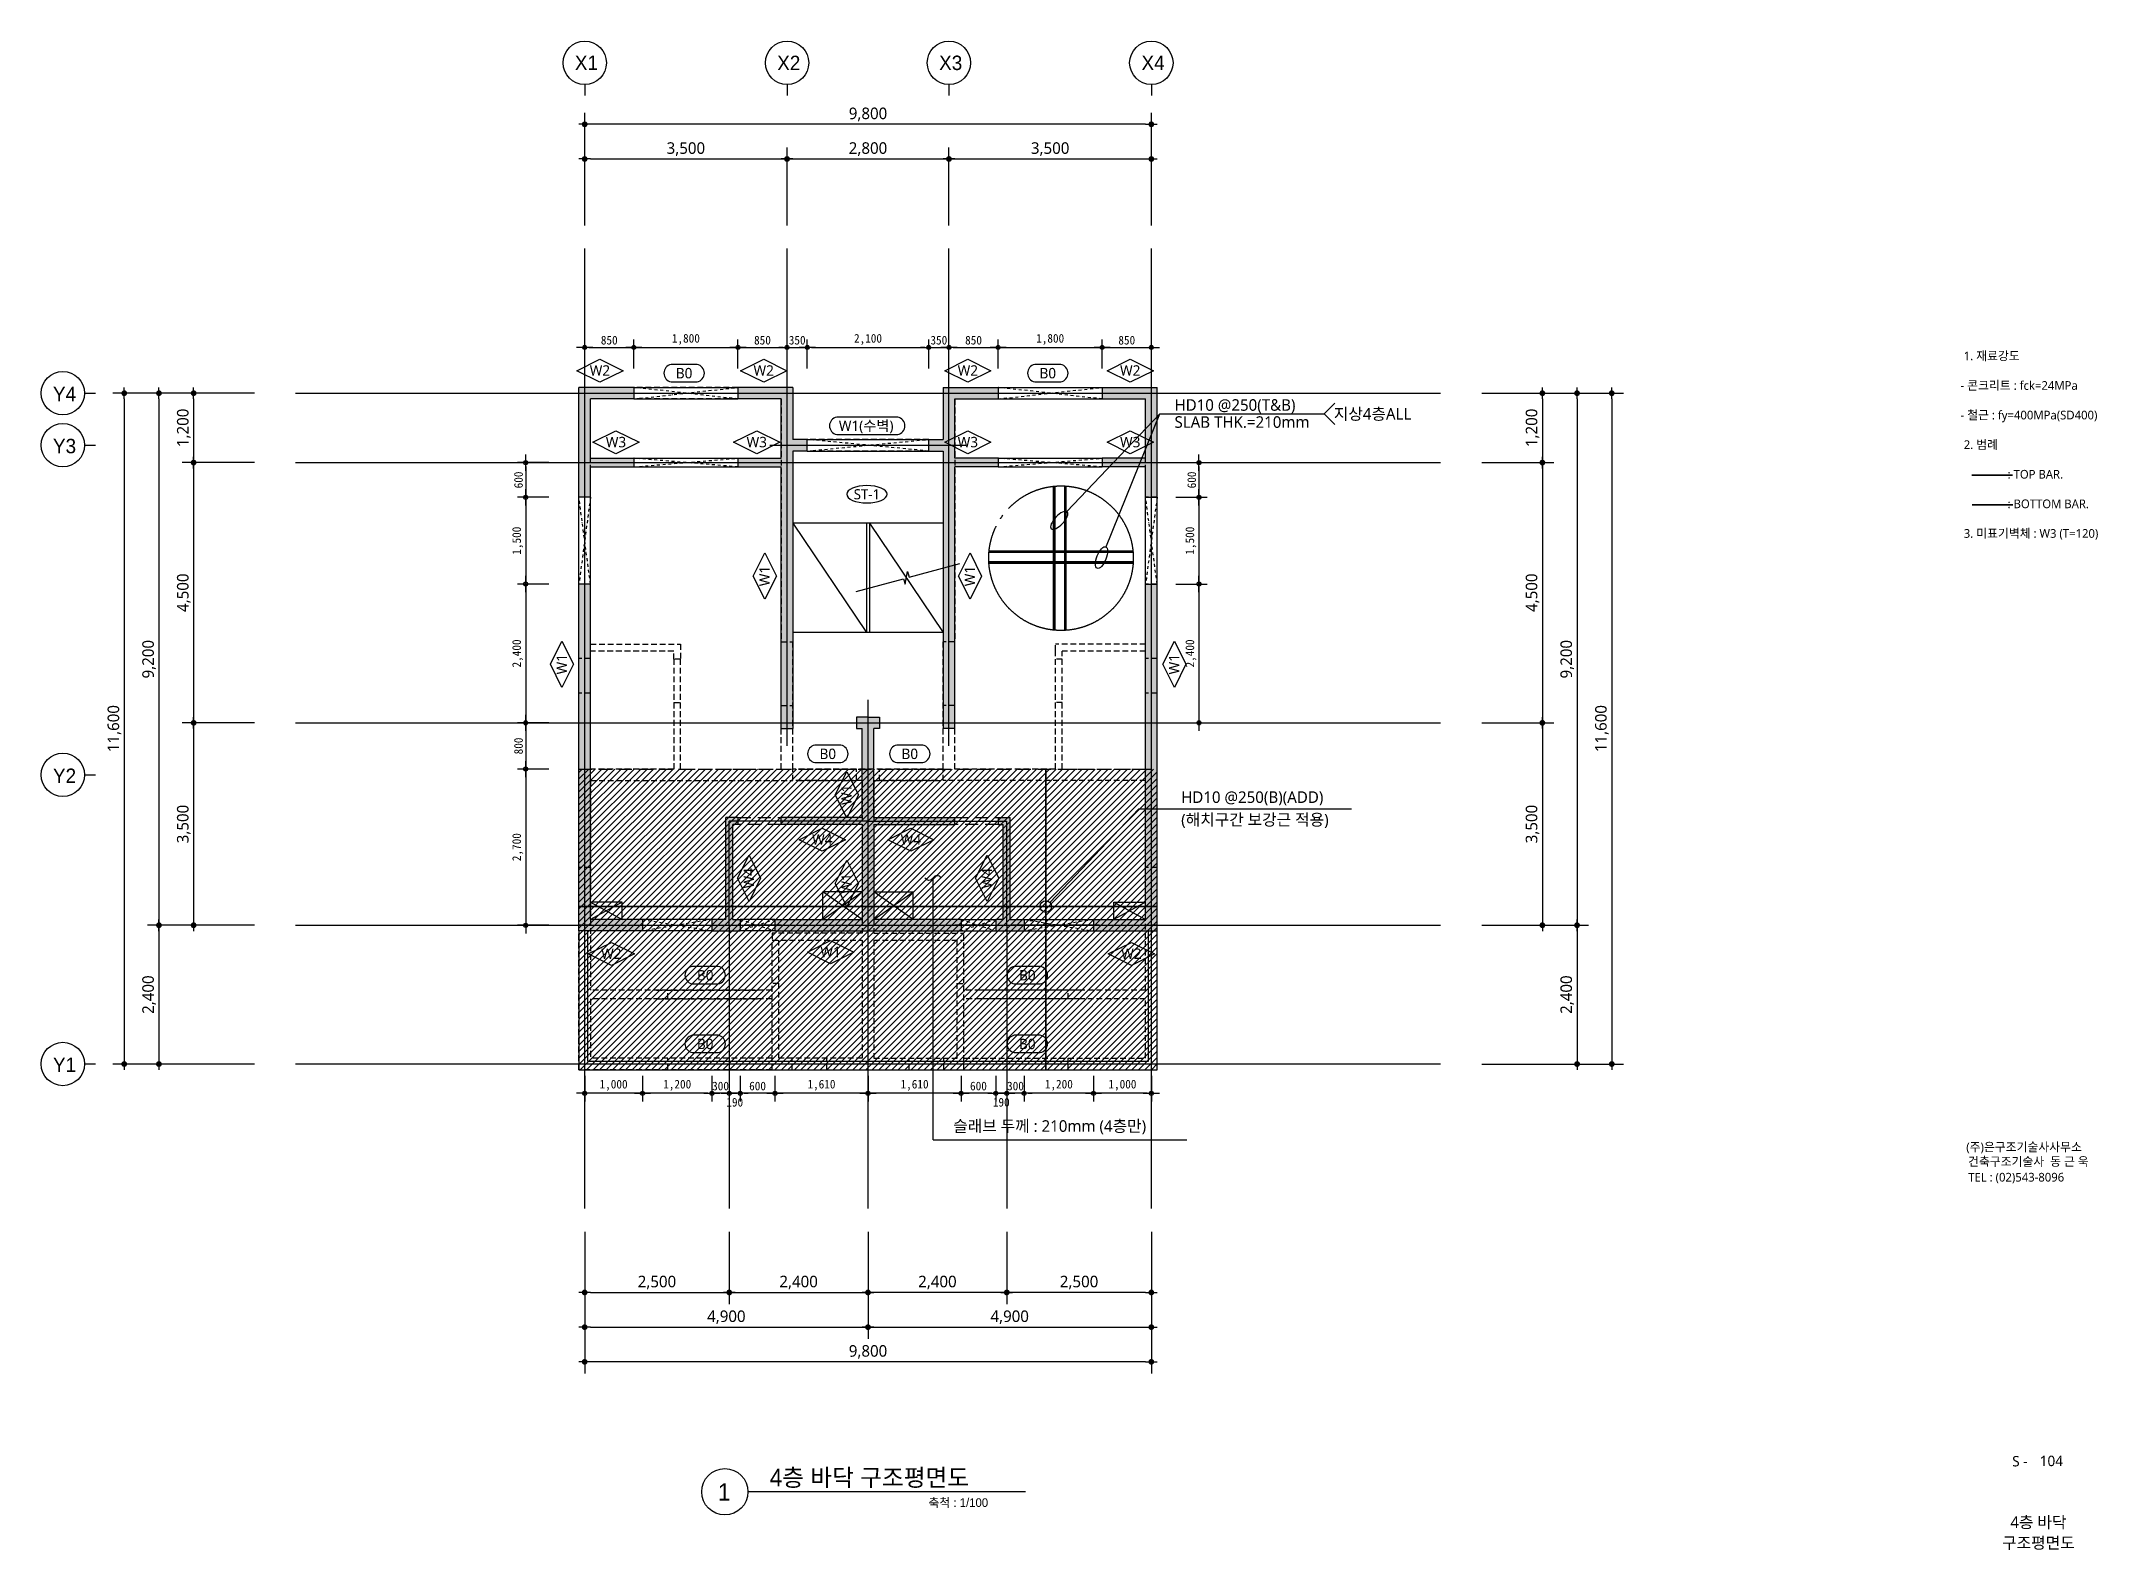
# Model space of a CAD drawing. Extents: x 4530 to 250084, y -28397 to -2308.
# Drawn here: x 130530 to 166100, y -28397 to -2308 of the extents above; entities that cross this region are included whole.
import ezdxf
from ezdxf.enums import TextEntityAlignment as Align

# ---------------------------------------------------------------- set-up
doc = ezdxf.new("R2010")
doc.units = 0
doc.header["$LTSCALE"] = 100
doc.header["$MEASUREMENT"] = 0
doc.header["$PDMODE"] = 34
doc.header["$PDSIZE"] = 3
for name, pattern in [('CENTER2', [16.25, 15, -0.5, 0.25, -0.5]), ('DASHDOT', [1, 0.5, -0.25, 0, -0.25]), ('DASHED2', [2.75, 2, -0.75]), ('HID', [3.45, 2.25, -1.2]), ('HIDDEN2', [1.5, 1, -0.5])]:
    doc.linetypes.add(name, pattern=pattern)
doc.layers.get('0').update_dxf_attribs({"linetype": 'CONTINUOUS'})
doc.layers.get('Defpoints').update_dxf_attribs({"color": 171, "linetype": 'CONTINUOUS'})
for name, color, linetype in [('AA-253', 253, 'CONTINUOUS'), ('AS-WAL2', 7, 'CONTINUOUS'), ('ASYM', 4, 'CONTINUOUS'), ('BCON', 6, 'HIDDEN2'), ('buble', 3, 'CONTINUOUS'), ('cen', 1, 'CONTINUOUS'), ('CON', 2, 'CONTINUOUS'), ('DIM', 1, 'CONTINUOUS'), ('ELE4', 4, 'CONTINUOUS'), ('HAT', 8, 'CONTINUOUS'), ('OPEN', 8, 'CONTINUOUS'), ('RCB', 3, 'HID'), ('RXOPEN', 8, 'DASHDOT'), ('S_FOOTING', 3, 'HID'), ('S_GIR(RC)', 3, 'HIDDEN2'), ('S_HAT', 15, 'CONTINUOUS'), ('S_REBAR(B)', 4, 'DASHED2'), ('S_REBAR(T)', 4, 'CONTINUOUS'), ('S_SYM', 6, 'CONTINUOUS'), ('S_SYM(B)', 5, 'CONTINUOUS'), ('S_SYM(S)', 5, 'CONTINUOUS'), ('S_SYM(W)', 5, 'CONTINUOUS'), ('S_TXT(G)', 7, 'CONTINUOUS'), ('S_TXT(S)', 3, 'CONTINUOUS'), ('S_TXT(W)', 2, 'CONTINUOUS'), ('SDIM', 1, 'CONTINUOUS'), ('TEXT', 3, 'CONTINUOUS'), ('TEXT-02', 3, 'CONTINUOUS'), ('TITLE', 3, 'CONTINUOUS')]:
    doc.layers.add(name, color=color, linetype=linetype)
doc.styles.add('EUN-STYLE1', font='malgun.ttf')
doc.styles.add('HY울릉도M', font='')
doc.styles.get("Standard").update_dxf_attribs({"font": 'malgun.ttf'})
doc.styles.add('WL', font='')
doc.styles.add('돋움', font='')
doc.styles.add('맑은고딕', font='malgun.ttf')
doc.styles.get('HY울릉도M').set_extended_font_data('HY울릉도M')
doc.styles.get('WL').set_extended_font_data('Dotum')
doc.styles.get('돋움').set_extended_font_data('DotumChe')
doc.dimstyles.new('YenaA1-100', dxfattribs={"dimscale": 100, "dimtxt": 2, "dimasz": 1, "dimexe": 2, "dimexo": 3, "dimgap": 0.5, "dimtad": 1, "dimdec": 0, "dimzin": 9, "dimlunit": 6, "dimtxsty": 'STANDARD', "dimblk": 'dots', "dimcen": 0, "dimclrt": 3, "dimadec": 0, "dimazin": 0, "dimtm": 1e-09, "dimtfac": 1, "dimtdec": 0, "dimtix": 1, "dimtmove": 2, "dimatfit": 3, "dimldrblk": 'dots', "dimfxl": 1, "dimtolj": 1, "dimtzin": 0, "dimarcsym": 0})
doc.dimstyles.new('YenaA3-100-S', dxfattribs={"dimscale": 200, "dimtxt": 3, "dimasz": 0.75, "dimexe": 1.4, "dimexo": 3, "dimgap": 0.5, "dimtad": 1, "dimdec": 0, "dimdsep": 46, "dimlunit": 6, "dimtxsty": 'WL', "dimblk1": 'DIMDOT', "dimblk2": 'DIMDOT', "dimsah": 1, "dimcen": 2.5, "dimdle": 2, "dimclrd": 256, "dimclre": 256, "dimclrt": 4, "dimadec": 0, "dimazin": 0, "dimtfac": 8, "dimtdec": 0, "dimtix": 1, "dimtmove": 2, "dimatfit": 3, "dimldrblk": 'DIMDOT', "dimfxl": 1, "dimtolj": 1, "dimtzin": 0, "dimarcsym": 0})

msp = doc.modelspace()

# ---------------------------------------------------------------- texts
at = {"layer": 'buble', "style": 'HY울릉도M'}
for s, p in [('X1', (139959.9, -2683)), ('X2', (143459.9, -2683)), ('X3', (146259.9, -2683)), ('X4', (149759.9, -2683)), ('Y4', (130934.4, -8409.6)), ('Y3', (130934.4, -9309.6)), ('Y2', (130934.4, -15009.6)), ('Y1', (130934.4, -20009.6))]:
    msp.add_text(s, height=250, dxfattribs=at).set_placement(p, align=Align.MIDDLE)
at = {"layer": 'S_TXT(G)', "style": 'EUN-STYLE1'}
for s, p in [('B0', (141649.6, -8049.2, 0)), ('B0', (147939.3, -8049.2, 0)), ('W1(수벽)', (144798.2, -8959.4, 0)), ('B0', (144135, -14632.2, 0)), ('B0', (145552.8, -14632.2, 0)), ('B0', (142014.3, -18460.9, 0)), ('B0', (147584.9, -18460.9, 0)), ('B0', (142014.3, -19648.7, 0)), ('B0', (147584.9, -19648.7, 0))]:
    msp.add_text(s, height=180, dxfattribs=at).set_placement(p, align=Align.MIDDLE_CENTER)
at = {"layer": 'S_TXT(S)', "style": 'EUN-STYLE1'}
msp.add_text('ST-1', height=175, dxfattribs=at).set_placement((144811, -10143.3), align=Align.MIDDLE_CENTER)
at = {"layer": 'S_TXT(W)', "style": 'EUN-STYLE1'}
for s, p in [('W2', (140193.9, -8002.9, 0)), ('W2', (143026.1, -8002.9, 0)), ('W2', (146556.9, -8002.9, 0)), ('W2', (149364.8, -8002.9, 0)), ('W3', (140471.6, -9240.9, 0)), ('W3', (142906.3, -9240.9, 0)), ('W3', (146556.9, -9240.9, 0)), ('W3', (149364.8, -9240.9, 0)), ('W4', (144039.5, -16112.6, 0)), ('W4', (145570.9, -16112.6, 0)), ('W2', (140391.4, -18088.8, 0)), ('W1', (144183.7, -18058.2, 0)), ('W2', (149385, -18088.8, 0))]:
    msp.add_text(s, height=180, dxfattribs=at).set_placement(p, align=Align.MIDDLE_CENTER)
for s, p in [('W1', (143041.9, -11557.9, 0)), ('W1', (146590.2, -11557.9, 0)), ('W1', (139533, -13082.8, 0)), ('W1', (150124.2, -13082.8, 0)), ('W1', (144459.6, -15340.9, 0)), ('W4', (142768.4, -16783.9, 0)), ('W4', (146887.1, -16783.9, 0)), ('W1', (144459.6, -16872.8, 0))]:
    msp.add_text(s, height=180, rotation=90, dxfattribs=at).set_placement(p, align=Align.MIDDLE_CENTER)
at = {"layer": 'TEXT', "style": '맑은고딕'}
for s, p in [('1. 재료강도', (163780.3, -7825.7)), ('   - 콘크리트 : fck=24MPa', (163573.8, -8337.4)), ('   - 철근 : fy=400MPa(SD400)', (163573.8, -8849.1)), ('2. 범례', (163780.3, -9360.8)), ('          : TOP BAR.', (164030.8, -9872.5)), ('          : BOTTOM BAR.', (164030.8, -10384.2)), ('3. 미표기벽체 : W3 (T=120)', (163780.3, -10895.9))]:
    msp.add_text(s, height=150, dxfattribs=at).set_placement(p)
at = {"layer": 'TEXT'}
for s, height, p in [('(주)은구조기술사사무소', 150, (163823.8, -21507.3)), ('건축구조기술사  동 근 욱', 150, (163854.6, -21757.5)), ('TEL : (02)543-8096', 150, (163857.6, -22028.2)), ('S -', 180, (164618.7, -26954.1))]:
    msp.add_text(s, height=height, dxfattribs=at).set_placement(p)
for s, height, p in [('104', 180, (165295.2, -26949.1)), ('4층 바닥', 200, (165071.9, -28018.2)), ('구조평면도', 200, (165071.9, -28375.5))]:
    msp.add_text(s, height=height, dxfattribs=at).set_placement(p, align=Align.CENTER)
at = {"layer": 'TEXT-02', "style": 'EUN-STYLE1'}
for s, p in [('HD10 @250(T&B)', (150131, -8599.8)), ('SLAB THK.=210mm', (150131, -8894.6)), ('지상4층ALL', (152885.6, -8754)), ('HD10 @250(B)(ADD)', (150246.2, -15380.9)), ('(해치구간 보강근 적용)', (150246.2, -15771.2)), ('슬래브 두께 : 210mm (4층만)', (146303.2, -21068))]:
    msp.add_text(s, height=200, dxfattribs=at).set_placement(p, align=Align.MIDDLE_LEFT)
at = {"layer": 'TITLE', "color": 4, "style": 'HY울릉도M'}
for s, p in [('4층 바닥 구조평면도', (143129.4, -27295.7)), ('1', (142235.2, -27546.1))]:
    msp.add_text(s, height=300, dxfattribs=at).set_placement(p)
msp.add_text('축척 : 1/100', height=150, dxfattribs=at).set_placement((146907.3, -27655.1), align=Align.RIGHT)

# ---------------------------------------------------------------- blocks, each defined once
blk = doc.blocks.new('SYM(B)')
at = {"layer": 'S_SYM', "color": 5, "elevation": 0}
blk.add_lwpolyline([(180, -120, 0.833333), (180, 120), (-180, 120, 0.833333), (-180, -120)], format="xyb", close=True, dxfattribs=at)
blk = doc.blocks.new('SYM(W)')
at = {"layer": 'S_SYM', "color": 5, "elevation": 0}
blk.add_lwpolyline([(160, 0), (0, -320), (-160, 0), (0, 320)], close=True, dxfattribs=at)
blk = doc.blocks.new('DFHGJ')
at = {"layer": 'BCON'}
for p, q in [((142580, -1446), (139830, -1446)), ((139830, -13246), (139830, -1446)), ((142580, -1646), (140030, -1646)), ((140030, -5886), (140030, -1646)), ((140780, -1446), (140780, -1646)), ((143530, -1446), (142580, -1446)), ((142580, -1446), (142580, -1646)), ((143330, -1646), (142580, -1646)), ((143330, -1646), (143330, -5846)), ((143530, -1446), (143530, -2346)), ((146130, -1446), (146130, -2346)), ((146130, -1446), (148880, -1446)), ((146330, -1646), (148880, -1646)), ((146330, -1646), (146330, -5846)), ((147080, -1446), (147080, -1646)), ((148880, -1446), (149830, -1446)), ((148880, -1446), (148880, -1646)), ((148880, -1646), (149630, -1646)), ((149630, -5886), (149630, -1646)), ((149830, -13246), (149830, -1446)), ((145880, -2346), (143530, -2346)), ((143780, -2546), (143780, -2346)), ((145880, -2346), (146130, -2346)), ((145880, -2546), (145880, -2346)), ((143530, -2546), (143530, -5846)), ((145880, -2546), (143530, -2546)), ((145880, -2546), (146130, -2546)), ((146130, -2546), (146130, -5846)), ((140030, -3346), (139830, -3346)), ((149830, -3346), (149630, -3346)), ((140030, -4846), (139830, -4846)), ((149830, -4846), (149630, -4846)), ((140030, -5886), (141590, -5886)), ((140030, -8046), (140030, -6006)), ((141470, -6006), (140030, -6006)), ((141470, -6146), (141470, -6006)), ((141590, -5886), (141590, -6146)), ((143330, -5846), (143530, -5846)), ((143330, -8046), (143330, -5846)), ((143530, -8046), (143530, -5846)), ((146330, -5846), (146130, -5846)), ((146130, -8046), (146130, -5846)), ((146330, -8046), (146330, -5846)), ((148070, -6006), (148070, -5886)), ((149630, -5886), (148070, -5886)), ((148070, -8046), (148070, -6006)), ((148190, -8046), (148190, -6006)), ((149630, -6006), (148190, -6006)), ((149630, -8046), (149630, -6006)), ((140030, -6136), (139830, -6136)), ((141590, -6146), (141470, -6146)), ((141470, -6146), (141470, -8046)), ((141590, -8046), (141590, -6146)), ((148190, -6146), (148070, -6146)), ((149830, -6136), (149630, -6136)), ((140030, -6736), (139830, -6736)), ((149830, -6736), (149630, -6736)), ((141470, -6896), (141590, -6896)), ((143330, -6946), (143530, -6946)), ((146330, -6946), (146130, -6946)), ((148190, -6896), (148070, -6896)), ((141470, -8046), (140030, -8046)), ((141590, -8046), (143330, -8046)), ((143530, -8046), (143530, -8046)), ((146130, -8046), (143530, -8046)), ((143530, -8246), (143530, -8046)), ((144630, -8246), (144630, -8046)), ((145030, -8246), (145030, -8046)), ((146130, -8046), (146130, -8046)), ((146130, -8246), (146130, -8046)), ((148070, -8046), (146330, -8046)), ((148190, -8046), (149630, -8046)), ((140030, -8246), (143530, -8246)), ((140030, -8246), (140030, -11871)), ((144730, -8246), (143530, -8246)), ((144730, -8246), (144730, -10886)), ((144930, -8246), (146130, -8246)), ((144930, -8246), (144930, -10886)), ((149630, -8246), (146130, -8246)), ((149630, -11871), (149630, -8246)), ((140030, -9746), (139830, -9746)), ((149830, -9746), (149630, -9746)), ((140030, -10746), (139830, -10746)), ((144730, -10886), (143170, -10886)), ((143170, -10886), (143170, -11006)), ((143170, -13246), (143170, -11006)), ((143170, -11006), (144730, -11006)), ((143290, -13046), (143290, -11006)), ((144730, -11006), (144730, -13046)), ((144930, -10886), (146490, -10886)), ((144930, -11006), (144930, -13046)), ((144930, -11006), (146490, -11006)), ((146370, -13046), (146370, -11006)), ((146490, -11006), (146490, -10886)), ((146490, -13246), (146490, -11006)), ((149830, -10746), (149630, -10746)), ((143170, -11871), (140030, -11871)), ((140030, -12021), (140030, -13046)), ((143170, -12021), (140030, -12021)), ((141370, -12021), (141370, -11871)), ((143290, -11756), (143170, -11756)), ((146370, -11756), (146490, -11756)), ((149630, -11871), (146490, -11871)), ((149630, -12021), (146490, -12021)), ((148290, -12021), (148290, -11871)), ((149630, -13046), (149630, -12021)), ((143170, -13046), (140030, -13046)), ((141370, -13246), (141370, -13046)), ((144730, -13046), (143290, -13046)), ((143520, -13246), (143520, -13046)), ((144120, -13246), (144120, -13046)), ((144930, -13046), (146370, -13046)), ((145540, -13246), (145540, -13046)), ((146140, -13246), (146140, -13046)), ((146490, -13046), (149630, -13046)), ((148290, -13246), (148290, -13046)), ((143170, -13246), (139830, -13246)), ((143170, -13246), (146490, -13246)), ((146490, -13246), (149830, -13246))]:
    blk.add_line(p, q, dxfattribs=at)
blk = doc.blocks.new('DIMDOT')
at = {"linetype": 'Continuous'}
blk.add_line((-2, 0), (2, 0), dxfattribs=at)
for radius in [0.5, 0.25]:
    blk.add_circle((0, 0), radius, dxfattribs=at)
blk = doc.blocks.new('*D21')
at = {"layer": 'Defpoints', "color": 0, "transparency": 16777216}
for p in [(139609, -9596), (138911, -10196), (139609, -10196)]:
    blk.add_point(p, dxfattribs=at)
at = {"layer": 'SDIM', "lineweight": -2, "transparency": 16777216}
for p, q in [((139309, -9596), (138771, -9596)), ((138911, -9666), (138911, -10126)), ((139309, -10196), (138771, -10196))]:
    blk.add_line(p, q, dxfattribs=at)
at = {"layer": 'SDIM', "lineweight": -2, "transparency": 16777216, "xscale": 70, "yscale": 70, "zscale": 70}
for p, rotation in [((138911, -9596), 90), ((138911, -10196), 270)]:
    blk.add_blockref('DIMDOT', p, dxfattribs=dict(at, rotation=rotation))
at = {"layer": 'SDIM', "color": 4, "transparency": 16777216, "insert": (138786, -9896), "char_height": 150, "attachment_point": 5, "rotation": 90, "style": '돋움'}
blk.add_mtext('\\A1;600', dxfattribs=at)
blk = doc.blocks.new('*D22')
at = {"layer": 'Defpoints', "color": 0, "transparency": 16777216}
for p in [(143430, -7605), (142580, -8270), (143430, -8270)]:
    blk.add_point(p, dxfattribs=at)
at = {"layer": 'SDIM', "lineweight": -2, "transparency": 16777216}
for p, q in [((142580, -7970), (142580, -7465)), ((143430, -7970), (143430, -7465)), ((142650, -7605), (143360, -7605))]:
    blk.add_line(p, q, dxfattribs=at)
at = {"layer": 'SDIM', "lineweight": -2, "transparency": 16777216, "xscale": 70, "yscale": 70, "zscale": 70, "rotation": 180}
blk.add_blockref('DIMDOT', (142580, -7605), dxfattribs=at)
at = {"layer": 'SDIM', "lineweight": -2, "transparency": 16777216, "xscale": 70, "yscale": 70, "zscale": 70}
blk.add_blockref('DIMDOT', (143430, -7605), dxfattribs=at)
at = {"layer": 'SDIM', "color": 4, "transparency": 16777216, "insert": (143005, -7480), "char_height": 150, "attachment_point": 5, "style": '돋움'}
blk.add_mtext('\\A1;850', dxfattribs=at)
blk = doc.blocks.new('*D23')
at = {"layer": 'Defpoints', "color": 0, "transparency": 16777216}
for p in [(142580, -7605), (140780, -8270), (142580, -8270)]:
    blk.add_point(p, dxfattribs=at)
at = {"layer": 'SDIM', "lineweight": -2, "transparency": 16777216}
for p, q in [((140780, -7970), (140780, -7465)), ((142580, -7970), (142580, -7465)), ((140850, -7605), (142510, -7605))]:
    blk.add_line(p, q, dxfattribs=at)
at = {"layer": 'SDIM', "lineweight": -2, "transparency": 16777216, "xscale": 70, "yscale": 70, "zscale": 70, "rotation": 180}
blk.add_blockref('DIMDOT', (140780, -7605), dxfattribs=at)
at = {"layer": 'SDIM', "lineweight": -2, "transparency": 16777216, "xscale": 70, "yscale": 70, "zscale": 70}
blk.add_blockref('DIMDOT', (142580, -7605), dxfattribs=at)
at = {"layer": 'SDIM', "color": 4, "transparency": 16777216, "insert": (141680, -7466), "char_height": 150, "attachment_point": 5, "style": '돋움'}
blk.add_mtext('\\A1;1,800', dxfattribs=at)
blk = doc.blocks.new('*D24')
at = {"layer": 'Defpoints', "color": 0, "transparency": 16777216}
for p in [(140780, -7605), (139930, -8270), (140780, -8270)]:
    blk.add_point(p, dxfattribs=at)
at = {"layer": 'SDIM', "lineweight": -2, "transparency": 16777216}
for p, q in [((139930, -7970), (139930, -7465)), ((140780, -7970), (140780, -7465)), ((140000, -7605), (140710, -7605))]:
    blk.add_line(p, q, dxfattribs=at)
at = {"layer": 'SDIM', "lineweight": -2, "transparency": 16777216, "xscale": 70, "yscale": 70, "zscale": 70, "rotation": 180}
blk.add_blockref('DIMDOT', (139930, -7605), dxfattribs=at)
at = {"layer": 'SDIM', "lineweight": -2, "transparency": 16777216, "xscale": 70, "yscale": 70, "zscale": 70}
blk.add_blockref('DIMDOT', (140780, -7605), dxfattribs=at)
at = {"layer": 'SDIM', "color": 4, "transparency": 16777216, "insert": (140355, -7480), "char_height": 150, "attachment_point": 5, "style": '돋움'}
blk.add_mtext('\\A1;850', dxfattribs=at)
blk = doc.blocks.new('*D25')
at = {"layer": 'Defpoints', "color": 0, "transparency": 16777216}
for p in [(139609, -10196), (138911, -11696), (139609, -11696)]:
    blk.add_point(p, dxfattribs=at)
at = {"layer": 'SDIM', "lineweight": -2, "transparency": 16777216}
for p, q in [((139309, -10196), (138771, -10196)), ((138911, -10266), (138911, -11626)), ((139309, -11696), (138771, -11696))]:
    blk.add_line(p, q, dxfattribs=at)
at = {"layer": 'SDIM', "lineweight": -2, "transparency": 16777216, "xscale": 70, "yscale": 70, "zscale": 70}
for p, rotation in [((138911, -10196), 90), ((138911, -11696), 270)]:
    blk.add_blockref('DIMDOT', p, dxfattribs=dict(at, rotation=rotation))
at = {"layer": 'SDIM', "color": 4, "transparency": 16777216, "insert": (138772, -10946), "char_height": 150, "attachment_point": 5, "rotation": 90, "style": '돋움'}
blk.add_mtext('\\A1;1,500', dxfattribs=at)
blk = doc.blocks.new('*D26')
at = {"layer": 'Defpoints', "color": 0, "transparency": 16777216}
for p in [(139609, -11696), (138911, -14096), (139609, -14096)]:
    blk.add_point(p, dxfattribs=at)
at = {"layer": 'SDIM', "lineweight": -2, "transparency": 16777216}
for p, q in [((139309, -11696), (138771, -11696)), ((138911, -11766), (138911, -14026)), ((139309, -14096), (138771, -14096))]:
    blk.add_line(p, q, dxfattribs=at)
at = {"layer": 'SDIM', "lineweight": -2, "transparency": 16777216, "xscale": 70, "yscale": 70, "zscale": 70}
for p, rotation in [((138911, -11696), 90), ((138911, -14096), 270)]:
    blk.add_blockref('DIMDOT', p, dxfattribs=dict(at, rotation=rotation))
at = {"layer": 'SDIM', "color": 4, "transparency": 16777216, "insert": (138772, -12896), "char_height": 150, "attachment_point": 5, "rotation": 90, "style": '돋움'}
blk.add_mtext('\\A1;2,400', dxfattribs=at)
blk = doc.blocks.new('*D15')
at = {"layer": 'Defpoints', "color": 0, "transparency": 16777216}
for p in [(147080, -7605), (146230, -8270), (147080, -8270)]:
    blk.add_point(p, dxfattribs=at)
at = {"layer": 'SDIM', "lineweight": -2, "transparency": 16777216}
for p, q in [((146230, -7970), (146230, -7465)), ((147080, -7970), (147080, -7465)), ((146300, -7605), (147010, -7605))]:
    blk.add_line(p, q, dxfattribs=at)
at = {"layer": 'SDIM', "lineweight": -2, "transparency": 16777216, "xscale": 70, "yscale": 70, "zscale": 70, "rotation": 180}
blk.add_blockref('DIMDOT', (146230, -7605), dxfattribs=at)
at = {"layer": 'SDIM', "lineweight": -2, "transparency": 16777216, "xscale": 70, "yscale": 70, "zscale": 70}
blk.add_blockref('DIMDOT', (147080, -7605), dxfattribs=at)
at = {"layer": 'SDIM', "color": 4, "transparency": 16777216, "insert": (146655, -7480), "char_height": 150, "attachment_point": 5, "style": '돋움'}
blk.add_mtext('\\A1;850', dxfattribs=at)
blk = doc.blocks.new('*D16')
at = {"layer": 'Defpoints', "color": 0, "transparency": 16777216}
for p in [(148880, -7605), (147080, -8270), (148880, -8270)]:
    blk.add_point(p, dxfattribs=at)
at = {"layer": 'SDIM', "lineweight": -2, "transparency": 16777216}
for p, q in [((147080, -7970), (147080, -7465)), ((148880, -7970), (148880, -7465)), ((147150, -7605), (148810, -7605))]:
    blk.add_line(p, q, dxfattribs=at)
at = {"layer": 'SDIM', "lineweight": -2, "transparency": 16777216, "xscale": 70, "yscale": 70, "zscale": 70, "rotation": 180}
blk.add_blockref('DIMDOT', (147080, -7605), dxfattribs=at)
at = {"layer": 'SDIM', "lineweight": -2, "transparency": 16777216, "xscale": 70, "yscale": 70, "zscale": 70}
blk.add_blockref('DIMDOT', (148880, -7605), dxfattribs=at)
at = {"layer": 'SDIM', "color": 4, "transparency": 16777216, "insert": (147980, -7466), "char_height": 150, "attachment_point": 5, "style": '돋움'}
blk.add_mtext('\\A1;1,800', dxfattribs=at)
blk = doc.blocks.new('*D17')
at = {"layer": 'Defpoints', "color": 0, "transparency": 16777216}
for p in [(149730, -7605), (148880, -8270), (149730, -8270)]:
    blk.add_point(p, dxfattribs=at)
at = {"layer": 'SDIM', "lineweight": -2, "transparency": 16777216}
for p, q in [((148880, -7970), (148880, -7465)), ((149730, -7970), (149730, -7465)), ((148950, -7605), (149660, -7605))]:
    blk.add_line(p, q, dxfattribs=at)
at = {"layer": 'SDIM', "lineweight": -2, "transparency": 16777216, "xscale": 70, "yscale": 70, "zscale": 70, "rotation": 180}
blk.add_blockref('DIMDOT', (148880, -7605), dxfattribs=at)
at = {"layer": 'SDIM', "lineweight": -2, "transparency": 16777216, "xscale": 70, "yscale": 70, "zscale": 70}
blk.add_blockref('DIMDOT', (149730, -7605), dxfattribs=at)
at = {"layer": 'SDIM', "color": 4, "transparency": 16777216, "insert": (149305, -7480), "char_height": 150, "attachment_point": 5, "style": '돋움'}
blk.add_mtext('\\A1;850', dxfattribs=at)
blk = doc.blocks.new('*D18')
at = {"layer": 'Defpoints', "color": 0, "transparency": 16777216}
for p in [(149856, -9596), (149856, -10196), (150554, -10196)]:
    blk.add_point(p, dxfattribs=at)
at = {"layer": 'SDIM', "lineweight": -2, "transparency": 16777216}
for p, q in [((150156, -9596), (150694, -9596)), ((150554, -9666), (150554, -10126)), ((150156, -10196), (150694, -10196))]:
    blk.add_line(p, q, dxfattribs=at)
at = {"layer": 'SDIM', "lineweight": -2, "transparency": 16777216, "xscale": 70, "yscale": 70, "zscale": 70}
for p, rotation in [((150554, -9596), 90), ((150554, -10196), 270)]:
    blk.add_blockref('DIMDOT', p, dxfattribs=dict(at, rotation=rotation))
at = {"layer": 'SDIM', "color": 4, "transparency": 16777216, "insert": (150429, -9896), "char_height": 150, "attachment_point": 5, "rotation": 90, "style": '돋움'}
blk.add_mtext('\\A1;600', dxfattribs=at)
blk = doc.blocks.new('*D19')
at = {"layer": 'Defpoints', "color": 0, "transparency": 16777216}
for p in [(149856, -10196), (149856, -11696), (150554, -11696)]:
    blk.add_point(p, dxfattribs=at)
at = {"layer": 'SDIM', "lineweight": -2, "transparency": 16777216}
for p, q in [((150156, -10196), (150694, -10196)), ((150554, -10266), (150554, -11626)), ((150156, -11696), (150694, -11696))]:
    blk.add_line(p, q, dxfattribs=at)
at = {"layer": 'SDIM', "lineweight": -2, "transparency": 16777216, "xscale": 70, "yscale": 70, "zscale": 70}
for p, rotation in [((150554, -10196), 90), ((150554, -11696), 270)]:
    blk.add_blockref('DIMDOT', p, dxfattribs=dict(at, rotation=rotation))
at = {"layer": 'SDIM', "color": 4, "transparency": 16777216, "insert": (150415, -10946), "char_height": 150, "attachment_point": 5, "rotation": 90, "style": '돋움'}
blk.add_mtext('\\A1;1,500', dxfattribs=at)
blk = doc.blocks.new('*D20')
at = {"layer": 'Defpoints', "color": 0, "transparency": 16777216}
for p in [(149856, -11696), (149856, -14096), (150554, -14096)]:
    blk.add_point(p, dxfattribs=at)
at = {"layer": 'SDIM', "lineweight": -2, "transparency": 16777216}
for p, q in [((150156, -11696), (150694, -11696)), ((150554, -11766), (150554, -14026)), ((150156, -14096), (150694, -14096))]:
    blk.add_line(p, q, dxfattribs=at)
at = {"layer": 'SDIM', "lineweight": -2, "transparency": 16777216, "xscale": 70, "yscale": 70, "zscale": 70}
for p, rotation in [((150554, -11696), 90), ((150554, -14096), 270)]:
    blk.add_blockref('DIMDOT', p, dxfattribs=dict(at, rotation=rotation))
at = {"layer": 'SDIM', "color": 4, "transparency": 16777216, "insert": (150415, -12896), "char_height": 150, "attachment_point": 5, "rotation": 90, "style": '돋움'}
blk.add_mtext('\\A1;2,400', dxfattribs=at)
blk = doc.blocks.new('*D40')
at = {"layer": 'Defpoints', "color": 0, "transparency": 16777216}
for p in [(145880, -7605), (143780, -8270), (145880, -8270)]:
    blk.add_point(p, dxfattribs=at)
at = {"layer": 'SDIM', "lineweight": -2, "transparency": 16777216}
for p, q in [((143780, -7970), (143780, -7465)), ((145880, -7970), (145880, -7465)), ((143850, -7605), (145810, -7605))]:
    blk.add_line(p, q, dxfattribs=at)
at = {"layer": 'SDIM', "lineweight": -2, "transparency": 16777216, "xscale": 70, "yscale": 70, "zscale": 70, "rotation": 180}
blk.add_blockref('DIMDOT', (143780, -7605), dxfattribs=at)
at = {"layer": 'SDIM', "lineweight": -2, "transparency": 16777216, "xscale": 70, "yscale": 70, "zscale": 70}
blk.add_blockref('DIMDOT', (145880, -7605), dxfattribs=at)
at = {"layer": 'SDIM', "color": 4, "transparency": 16777216, "insert": (144830, -7466), "char_height": 150, "attachment_point": 5, "style": '돋움'}
blk.add_mtext('\\A1;2,100', dxfattribs=at)
blk = doc.blocks.new('*D39')
at = {"layer": 'Defpoints', "color": 0, "transparency": 16777216}
for p in [(143780, -7605), (143430, -8270), (143780, -8270)]:
    blk.add_point(p, dxfattribs=at)
at = {"layer": 'SDIM', "lineweight": -2, "transparency": 16777216}
for p, q in [((143430, -7970), (143430, -7465)), ((143780, -7970), (143780, -7465)), ((143360, -7605), (143290, -7605)), ((143430, -7605), (143780, -7605)), ((143850, -7605), (143920, -7605))]:
    blk.add_line(p, q, dxfattribs=at)
at = {"layer": 'SDIM', "lineweight": -2, "transparency": 16777216, "xscale": 70, "yscale": 70, "zscale": 70}
blk.add_blockref('DIMDOT', (143430, -7605), dxfattribs=at)
at = {"layer": 'SDIM', "lineweight": -2, "transparency": 16777216, "xscale": 70, "yscale": 70, "zscale": 70, "rotation": 180}
blk.add_blockref('DIMDOT', (143780, -7605), dxfattribs=at)
at = {"layer": 'SDIM', "color": 4, "transparency": 16777216, "insert": (143605, -7480), "char_height": 150, "attachment_point": 5, "style": '돋움'}
blk.add_mtext('\\A1;350', dxfattribs=at)
blk = doc.blocks.new('*D41')
at = {"layer": 'Defpoints', "color": 0, "transparency": 16777216}
for p in [(146230, -7605), (145880, -8270), (146230, -8270)]:
    blk.add_point(p, dxfattribs=at)
at = {"layer": 'SDIM', "lineweight": -2, "transparency": 16777216}
for p, q in [((145880, -7970), (145880, -7465)), ((146230, -7970), (146230, -7465)), ((145810, -7605), (145740, -7605)), ((145880, -7605), (146230, -7605)), ((146300, -7605), (146370, -7605))]:
    blk.add_line(p, q, dxfattribs=at)
at = {"layer": 'SDIM', "lineweight": -2, "transparency": 16777216, "xscale": 70, "yscale": 70, "zscale": 70}
blk.add_blockref('DIMDOT', (145880, -7605), dxfattribs=at)
at = {"layer": 'SDIM', "lineweight": -2, "transparency": 16777216, "xscale": 70, "yscale": 70, "zscale": 70, "rotation": 180}
blk.add_blockref('DIMDOT', (146230, -7605), dxfattribs=at)
at = {"layer": 'SDIM', "color": 4, "transparency": 16777216, "insert": (146055, -7480), "char_height": 150, "attachment_point": 5, "style": '돋움'}
blk.add_mtext('\\A1;350', dxfattribs=at)
blk = doc.blocks.new('dots')
blk.add_line((-1, 0), (1, 0))
at = {"const_width": 0.5}
blk.add_lwpolyline([(-0.25, 0, 1), (0.25, 0, 1)], format="xyb", close=True, dxfattribs=at)
blk = doc.blocks.new('*D168')
at = {"layer": 'Defpoints', "color": 0, "transparency": 16777216}
for p in [(139930, -22596), (149730, -22596), (139930, -25146)]:
    blk.add_point(p, dxfattribs=at)
at = {"layer": 'DIM', "color": 0, "lineweight": -2, "transparency": 16777216}
for p, q in [((139930, -22896), (139930, -25346)), ((149730, -22896), (149730, -25346)), ((149630, -25146), (140030, -25146))]:
    blk.add_line(p, q, dxfattribs=at)
at = {"layer": 'DIM', "color": 0, "lineweight": -2, "transparency": 16777216, "xscale": 100, "yscale": 100, "zscale": 100, "rotation": 180}
blk.add_blockref('dots', (139930, -25146), dxfattribs=at)
at = {"layer": 'DIM', "color": 0, "lineweight": -2, "transparency": 16777216, "xscale": 100, "yscale": 100, "zscale": 100}
blk.add_blockref('dots', (149730, -25146), dxfattribs=at)
at = {"layer": 'DIM', "color": 3, "transparency": 16777216, "insert": (144830, -24975), "char_height": 200, "attachment_point": 5}
blk.add_mtext('\\A1;9,800', dxfattribs=at)
blk = doc.blocks.new('*D169')
at = {"layer": 'Defpoints', "color": 0, "transparency": 16777216}
for p in [(139930, -22596), (144830, -22596), (144830, -24546)]:
    blk.add_point(p, dxfattribs=at)
at = {"layer": 'DIM', "color": 0, "lineweight": -2, "transparency": 16777216}
for p, q in [((139930, -22896), (139930, -24746)), ((144830, -22896), (144830, -24746)), ((140030, -24546), (144730, -24546))]:
    blk.add_line(p, q, dxfattribs=at)
at = {"layer": 'DIM', "color": 0, "lineweight": -2, "transparency": 16777216, "xscale": 100, "yscale": 100, "zscale": 100, "rotation": 180}
blk.add_blockref('dots', (139930, -24546), dxfattribs=at)
at = {"layer": 'DIM', "color": 0, "lineweight": -2, "transparency": 16777216, "xscale": 100, "yscale": 100, "zscale": 100}
blk.add_blockref('dots', (144830, -24546), dxfattribs=at)
at = {"layer": 'DIM', "color": 3, "transparency": 16777216, "insert": (142380, -24375), "char_height": 200, "attachment_point": 5}
blk.add_mtext('\\A1;4,900', dxfattribs=at)
blk = doc.blocks.new('*D170')
at = {"layer": 'Defpoints', "color": 0, "transparency": 16777216}
for p in [(144830, -22596), (149730, -22596), (149730, -24546)]:
    blk.add_point(p, dxfattribs=at)
at = {"layer": 'DIM', "color": 0, "lineweight": -2, "transparency": 16777216}
for p, q in [((144830, -22896), (144830, -24746)), ((149730, -22896), (149730, -24746)), ((144930, -24546), (149630, -24546))]:
    blk.add_line(p, q, dxfattribs=at)
at = {"layer": 'DIM', "color": 0, "lineweight": -2, "transparency": 16777216, "xscale": 100, "yscale": 100, "zscale": 100, "rotation": 180}
blk.add_blockref('dots', (144830, -24546), dxfattribs=at)
at = {"layer": 'DIM', "color": 0, "lineweight": -2, "transparency": 16777216, "xscale": 100, "yscale": 100, "zscale": 100}
blk.add_blockref('dots', (149730, -24546), dxfattribs=at)
at = {"layer": 'DIM', "color": 3, "transparency": 16777216, "insert": (147280, -24375), "char_height": 200, "attachment_point": 5}
blk.add_mtext('\\A1;4,900', dxfattribs=at)
blk = doc.blocks.new('*D171')
at = {"layer": 'Defpoints', "color": 0, "transparency": 16777216}
for p in [(155143, -8396), (155143, -19996), (157693, -19996)]:
    blk.add_point(p, dxfattribs=at)
at = {"layer": 'DIM', "color": 0, "lineweight": -2, "transparency": 16777216}
for p, q in [((155443, -8396), (157893, -8396)), ((157693, -8496), (157693, -19896)), ((155443, -19996), (157893, -19996))]:
    blk.add_line(p, q, dxfattribs=at)
at = {"layer": 'DIM', "color": 0, "lineweight": -2, "transparency": 16777216, "xscale": 100, "yscale": 100, "zscale": 100}
for p, rotation in [((157693, -8396), 90), ((157693, -19996), 270)]:
    blk.add_blockref('dots', p, dxfattribs=dict(at, rotation=rotation))
at = {"layer": 'DIM', "color": 3, "transparency": 16777216, "insert": (157523, -14196), "char_height": 200, "attachment_point": 5, "rotation": 90}
blk.add_mtext('\\A1;11,600', dxfattribs=at)
blk = doc.blocks.new('*D172')
at = {"layer": 'Defpoints', "color": 0, "transparency": 16777216}
for p in [(155143, -9596), (155143, -14096), (156493, -14096)]:
    blk.add_point(p, dxfattribs=at)
at = {"layer": 'DIM', "color": 0, "lineweight": -2, "transparency": 16777216}
for p, q in [((155443, -9596), (156693, -9596)), ((156493, -9696), (156493, -13996)), ((155443, -14096), (156693, -14096))]:
    blk.add_line(p, q, dxfattribs=at)
at = {"layer": 'DIM', "color": 0, "lineweight": -2, "transparency": 16777216, "xscale": 100, "yscale": 100, "zscale": 100}
for p, rotation in [((156493, -9596), 90), ((156493, -14096), 270)]:
    blk.add_blockref('dots', p, dxfattribs=dict(at, rotation=rotation))
at = {"layer": 'DIM', "color": 3, "transparency": 16777216, "insert": (156323, -11846), "char_height": 200, "attachment_point": 5, "rotation": 90}
blk.add_mtext('\\A1;4,500', dxfattribs=at)
blk = doc.blocks.new('*D173')
at = {"layer": 'Defpoints', "color": 0, "transparency": 16777216}
for p in [(155143, -8396), (155143, -9596), (156493, -9596)]:
    blk.add_point(p, dxfattribs=at)
at = {"layer": 'DIM', "color": 0, "lineweight": -2, "transparency": 16777216}
for p, q in [((155443, -8396), (156693, -8396)), ((156493, -8496), (156493, -9496)), ((155443, -9596), (156693, -9596))]:
    blk.add_line(p, q, dxfattribs=at)
at = {"layer": 'DIM', "color": 0, "lineweight": -2, "transparency": 16777216, "xscale": 100, "yscale": 100, "zscale": 100}
for p, rotation in [((156493, -8396), 90), ((156493, -9596), 270)]:
    blk.add_blockref('dots', p, dxfattribs=dict(at, rotation=rotation))
at = {"layer": 'DIM', "color": 3, "transparency": 16777216, "insert": (156323, -8996), "char_height": 200, "attachment_point": 5, "rotation": 90}
blk.add_mtext('\\A1;1,200', dxfattribs=at)
blk = doc.blocks.new('*D174')
at = {"layer": 'Defpoints', "color": 0, "transparency": 16777216}
for p in [(155143, -14096), (155143, -17596), (156493, -17596)]:
    blk.add_point(p, dxfattribs=at)
at = {"layer": 'DIM', "color": 0, "lineweight": -2, "transparency": 16777216}
for p, q in [((155443, -14096), (156693, -14096)), ((156493, -14196), (156493, -17496)), ((155443, -17596), (156693, -17596))]:
    blk.add_line(p, q, dxfattribs=at)
at = {"layer": 'DIM', "color": 0, "lineweight": -2, "transparency": 16777216, "xscale": 100, "yscale": 100, "zscale": 100}
for p, rotation in [((156493, -14096), 90), ((156493, -17596), 270)]:
    blk.add_blockref('dots', p, dxfattribs=dict(at, rotation=rotation))
at = {"layer": 'DIM', "color": 3, "transparency": 16777216, "insert": (156323, -15846), "char_height": 200, "attachment_point": 5, "rotation": 90}
blk.add_mtext('\\A1;3,500', dxfattribs=at)
blk = doc.blocks.new('*D175')
at = {"layer": 'Defpoints', "color": 0, "transparency": 16777216}
for p in [(155143, -17596), (155143, -19996), (157093, -19996)]:
    blk.add_point(p, dxfattribs=at)
at = {"layer": 'DIM', "color": 0, "lineweight": -2, "transparency": 16777216}
for p, q in [((155443, -17596), (157293, -17596)), ((157093, -17696), (157093, -19896)), ((155443, -19996), (157293, -19996))]:
    blk.add_line(p, q, dxfattribs=at)
at = {"layer": 'DIM', "color": 0, "lineweight": -2, "transparency": 16777216, "xscale": 100, "yscale": 100, "zscale": 100}
for p, rotation in [((157093, -17596), 90), ((157093, -19996), 270)]:
    blk.add_blockref('dots', p, dxfattribs=dict(at, rotation=rotation))
at = {"layer": 'DIM', "color": 3, "transparency": 16777216, "insert": (156923, -18796), "char_height": 200, "attachment_point": 5, "rotation": 90}
blk.add_mtext('\\A1;2,400', dxfattribs=at)
blk = doc.blocks.new('*D119')
at = {"layer": 'Defpoints', "color": 0, "transparency": 16777216}
for p in [(155143, -8396), (155143, -17596), (157093, -17596)]:
    blk.add_point(p, dxfattribs=at)
at = {"layer": 'DIM', "color": 0, "lineweight": -2, "transparency": 16777216}
for p, q in [((155443, -8396), (157293, -8396)), ((157093, -8496), (157093, -17496)), ((155443, -17596), (157293, -17596))]:
    blk.add_line(p, q, dxfattribs=at)
at = {"layer": 'DIM', "color": 0, "lineweight": -2, "transparency": 16777216, "xscale": 100, "yscale": 100, "zscale": 100}
for p, rotation in [((157093, -8396), 90), ((157093, -17596), 270)]:
    blk.add_blockref('dots', p, dxfattribs=dict(at, rotation=rotation))
at = {"layer": 'DIM', "color": 3, "transparency": 16777216, "insert": (156923, -12996), "char_height": 200, "attachment_point": 5, "rotation": 90}
blk.add_mtext('\\A1;9,200', dxfattribs=at)
blk = doc.blocks.new('*D120')
at = {"layer": 'Defpoints', "color": 0, "transparency": 16777216}
for p in [(134517, -8396), (131967, -19996), (134517, -19996)]:
    blk.add_point(p, dxfattribs=at)
at = {"layer": 'DIM', "color": 0, "lineweight": -2, "transparency": 16777216}
for p, q in [((134217, -8396), (131767, -8396)), ((131967, -8496), (131967, -19896)), ((134217, -19996), (131767, -19996))]:
    blk.add_line(p, q, dxfattribs=at)
at = {"layer": 'DIM', "color": 0, "lineweight": -2, "transparency": 16777216, "xscale": 100, "yscale": 100, "zscale": 100}
for p, rotation in [((131967, -8396), 90), ((131967, -19996), 270)]:
    blk.add_blockref('dots', p, dxfattribs=dict(at, rotation=rotation))
at = {"layer": 'DIM', "color": 3, "transparency": 16777216, "insert": (131797, -14196), "char_height": 200, "attachment_point": 5, "rotation": 90}
blk.add_mtext('\\A1;11,600', dxfattribs=at)
blk = doc.blocks.new('*D121')
at = {"layer": 'Defpoints', "color": 0, "transparency": 16777216}
for p in [(134517, -9596), (133167, -14096), (134517, -14096)]:
    blk.add_point(p, dxfattribs=at)
at = {"layer": 'DIM', "color": 0, "lineweight": -2, "transparency": 16777216}
for p, q in [((134217, -9596), (132967, -9596)), ((133167, -9696), (133167, -13996)), ((134217, -14096), (132967, -14096))]:
    blk.add_line(p, q, dxfattribs=at)
at = {"layer": 'DIM', "color": 0, "lineweight": -2, "transparency": 16777216, "xscale": 100, "yscale": 100, "zscale": 100}
for p, rotation in [((133167, -9596), 90), ((133167, -14096), 270)]:
    blk.add_blockref('dots', p, dxfattribs=dict(at, rotation=rotation))
at = {"layer": 'DIM', "color": 3, "transparency": 16777216, "insert": (132997, -11846), "char_height": 200, "attachment_point": 5, "rotation": 90}
blk.add_mtext('\\A1;4,500', dxfattribs=at)
blk = doc.blocks.new('*D122')
at = {"layer": 'Defpoints', "color": 0, "transparency": 16777216}
for p in [(134517, -8396), (133167, -9596), (134517, -9596)]:
    blk.add_point(p, dxfattribs=at)
at = {"layer": 'DIM', "color": 0, "lineweight": -2, "transparency": 16777216}
for p, q in [((134217, -8396), (132967, -8396)), ((133167, -8496), (133167, -9496)), ((134217, -9596), (132967, -9596))]:
    blk.add_line(p, q, dxfattribs=at)
at = {"layer": 'DIM', "color": 0, "lineweight": -2, "transparency": 16777216, "xscale": 100, "yscale": 100, "zscale": 100}
for p, rotation in [((133167, -8396), 90), ((133167, -9596), 270)]:
    blk.add_blockref('dots', p, dxfattribs=dict(at, rotation=rotation))
at = {"layer": 'DIM', "color": 3, "transparency": 16777216, "insert": (132997, -8996), "char_height": 200, "attachment_point": 5, "rotation": 90}
blk.add_mtext('\\A1;1,200', dxfattribs=at)
blk = doc.blocks.new('*D123')
at = {"layer": 'Defpoints', "color": 0, "transparency": 16777216}
for p in [(134517, -14096), (133167, -17596), (134517, -17596)]:
    blk.add_point(p, dxfattribs=at)
at = {"layer": 'DIM', "color": 0, "lineweight": -2, "transparency": 16777216}
for p, q in [((134217, -14096), (132967, -14096)), ((133167, -14196), (133167, -17496)), ((134217, -17596), (132967, -17596))]:
    blk.add_line(p, q, dxfattribs=at)
at = {"layer": 'DIM', "color": 0, "lineweight": -2, "transparency": 16777216, "xscale": 100, "yscale": 100, "zscale": 100}
for p, rotation in [((133167, -14096), 90), ((133167, -17596), 270)]:
    blk.add_blockref('dots', p, dxfattribs=dict(at, rotation=rotation))
at = {"layer": 'DIM', "color": 3, "transparency": 16777216, "insert": (132997, -15846), "char_height": 200, "attachment_point": 5, "rotation": 90}
blk.add_mtext('\\A1;3,500', dxfattribs=at)
blk = doc.blocks.new('*D124')
at = {"layer": 'Defpoints', "color": 0, "transparency": 16777216}
for p in [(134517, -17596), (132567, -19996), (134517, -19996)]:
    blk.add_point(p, dxfattribs=at)
at = {"layer": 'DIM', "color": 0, "lineweight": -2, "transparency": 16777216}
for p, q in [((134217, -17596), (132367, -17596)), ((132567, -17696), (132567, -19896)), ((134217, -19996), (132367, -19996))]:
    blk.add_line(p, q, dxfattribs=at)
at = {"layer": 'DIM', "color": 0, "lineweight": -2, "transparency": 16777216, "xscale": 100, "yscale": 100, "zscale": 100}
for p, rotation in [((132567, -17596), 90), ((132567, -19996), 270)]:
    blk.add_blockref('dots', p, dxfattribs=dict(at, rotation=rotation))
at = {"layer": 'DIM', "color": 3, "transparency": 16777216, "insert": (132397, -18796), "char_height": 200, "attachment_point": 5, "rotation": 90}
blk.add_mtext('\\A1;2,400', dxfattribs=at)
blk = doc.blocks.new('*D125')
at = {"layer": 'Defpoints', "color": 0, "transparency": 16777216}
for p in [(134517, -8396), (132567, -17596), (134517, -17596)]:
    blk.add_point(p, dxfattribs=at)
at = {"layer": 'DIM', "color": 0, "lineweight": -2, "transparency": 16777216}
for p, q in [((134217, -8396), (132367, -8396)), ((132567, -8496), (132567, -17496)), ((134217, -17596), (132367, -17596))]:
    blk.add_line(p, q, dxfattribs=at)
at = {"layer": 'DIM', "color": 0, "lineweight": -2, "transparency": 16777216, "xscale": 100, "yscale": 100, "zscale": 100}
for p, rotation in [((132567, -8396), 90), ((132567, -17596), 270)]:
    blk.add_blockref('dots', p, dxfattribs=dict(at, rotation=rotation))
at = {"layer": 'DIM', "color": 3, "transparency": 16777216, "insert": (132397, -12996), "char_height": 200, "attachment_point": 5, "rotation": 90}
blk.add_mtext('\\A1;9,200', dxfattribs=at)
blk = doc.blocks.new('*D176')
at = {"layer": 'Defpoints', "color": 0, "transparency": 16777216}
for p in [(139930, -3746), (139930, -5796), (149730, -5796)]:
    blk.add_point(p, dxfattribs=at)
at = {"layer": 'DIM', "color": 0, "lineweight": -2, "transparency": 16777216}
for p, q in [((139930, -5496), (139930, -3546)), ((149730, -5496), (149730, -3546)), ((149630, -3746), (140030, -3746))]:
    blk.add_line(p, q, dxfattribs=at)
at = {"layer": 'DIM', "color": 0, "lineweight": -2, "transparency": 16777216, "xscale": 100, "yscale": 100, "zscale": 100, "rotation": 180}
blk.add_blockref('dots', (139930, -3746), dxfattribs=at)
at = {"layer": 'DIM', "color": 0, "lineweight": -2, "transparency": 16777216, "xscale": 100, "yscale": 100, "zscale": 100}
blk.add_blockref('dots', (149730, -3746), dxfattribs=at)
at = {"layer": 'DIM', "color": 3, "transparency": 16777216, "insert": (144830, -3575), "char_height": 200, "attachment_point": 5}
blk.add_mtext('\\A1;9,800', dxfattribs=at)
blk = doc.blocks.new('*D177')
at = {"layer": 'Defpoints', "color": 0, "transparency": 16777216}
for p in [(146230, -4346), (143430, -5796), (146230, -5796)]:
    blk.add_point(p, dxfattribs=at)
at = {"layer": 'DIM', "color": 0, "lineweight": -2, "transparency": 16777216}
for p, q in [((143430, -5496), (143430, -4146)), ((146230, -5496), (146230, -4146)), ((143530, -4346), (146130, -4346))]:
    blk.add_line(p, q, dxfattribs=at)
at = {"layer": 'DIM', "color": 0, "lineweight": -2, "transparency": 16777216, "xscale": 100, "yscale": 100, "zscale": 100, "rotation": 180}
blk.add_blockref('dots', (143430, -4346), dxfattribs=at)
at = {"layer": 'DIM', "color": 0, "lineweight": -2, "transparency": 16777216, "xscale": 100, "yscale": 100, "zscale": 100}
blk.add_blockref('dots', (146230, -4346), dxfattribs=at)
at = {"layer": 'DIM', "color": 3, "transparency": 16777216, "insert": (144830, -4175), "char_height": 200, "attachment_point": 5}
blk.add_mtext('\\A1;2,800', dxfattribs=at)
blk = doc.blocks.new('*D178')
at = {"layer": 'Defpoints', "color": 0, "transparency": 16777216}
for p in [(143430, -4346), (139930, -5796), (143430, -5796)]:
    blk.add_point(p, dxfattribs=at)
at = {"layer": 'DIM', "color": 0, "lineweight": -2, "transparency": 16777216}
for p, q in [((139930, -5496), (139930, -4146)), ((143430, -5496), (143430, -4146)), ((140030, -4346), (143330, -4346))]:
    blk.add_line(p, q, dxfattribs=at)
at = {"layer": 'DIM', "color": 0, "lineweight": -2, "transparency": 16777216, "xscale": 100, "yscale": 100, "zscale": 100, "rotation": 180}
blk.add_blockref('dots', (139930, -4346), dxfattribs=at)
at = {"layer": 'DIM', "color": 0, "lineweight": -2, "transparency": 16777216, "xscale": 100, "yscale": 100, "zscale": 100}
blk.add_blockref('dots', (143430, -4346), dxfattribs=at)
at = {"layer": 'DIM', "color": 3, "transparency": 16777216, "insert": (141680, -4175), "char_height": 200, "attachment_point": 5}
blk.add_mtext('\\A1;3,500', dxfattribs=at)
blk = doc.blocks.new('*D179')
at = {"layer": 'Defpoints', "color": 0, "transparency": 16777216}
for p in [(149730, -4346), (146230, -5796), (149730, -5796)]:
    blk.add_point(p, dxfattribs=at)
at = {"layer": 'DIM', "color": 0, "lineweight": -2, "transparency": 16777216}
for p, q in [((146230, -5496), (146230, -4146)), ((149730, -5496), (149730, -4146)), ((146330, -4346), (149630, -4346))]:
    blk.add_line(p, q, dxfattribs=at)
at = {"layer": 'DIM', "color": 0, "lineweight": -2, "transparency": 16777216, "xscale": 100, "yscale": 100, "zscale": 100, "rotation": 180}
blk.add_blockref('dots', (146230, -4346), dxfattribs=at)
at = {"layer": 'DIM', "color": 0, "lineweight": -2, "transparency": 16777216, "xscale": 100, "yscale": 100, "zscale": 100}
blk.add_blockref('dots', (149730, -4346), dxfattribs=at)
at = {"layer": 'DIM', "color": 3, "transparency": 16777216, "insert": (147980, -4175), "char_height": 200, "attachment_point": 5}
blk.add_mtext('\\A1;3,500', dxfattribs=at)
blk = doc.blocks.new('*D84')
at = {"layer": 'Defpoints', "color": 0, "transparency": 16777216}
for p in [(139930, -22596), (142430, -22596), (142430, -23946)]:
    blk.add_point(p, dxfattribs=at)
at = {"layer": 'DIM', "color": 0, "lineweight": -2, "transparency": 16777216}
for p, q in [((139930, -22896), (139930, -24146)), ((142430, -22896), (142430, -24146)), ((140030, -23946), (142330, -23946))]:
    blk.add_line(p, q, dxfattribs=at)
at = {"layer": 'DIM', "color": 0, "lineweight": -2, "transparency": 16777216, "xscale": 100, "yscale": 100, "zscale": 100, "rotation": 180}
blk.add_blockref('dots', (139930, -23946), dxfattribs=at)
at = {"layer": 'DIM', "color": 0, "lineweight": -2, "transparency": 16777216, "xscale": 100, "yscale": 100, "zscale": 100}
blk.add_blockref('dots', (142430, -23946), dxfattribs=at)
at = {"layer": 'DIM', "color": 3, "transparency": 16777216, "insert": (141180, -23775), "char_height": 200, "attachment_point": 5}
blk.add_mtext('\\A1;2,500', dxfattribs=at)
blk = doc.blocks.new('*D85')
at = {"layer": 'Defpoints', "color": 0, "transparency": 16777216}
for p in [(142430, -22596), (144830, -22596), (144830, -23946)]:
    blk.add_point(p, dxfattribs=at)
at = {"layer": 'DIM', "color": 0, "lineweight": -2, "transparency": 16777216}
for p, q in [((142430, -22896), (142430, -24146)), ((144830, -22896), (144830, -24146)), ((142530, -23946), (144730, -23946))]:
    blk.add_line(p, q, dxfattribs=at)
at = {"layer": 'DIM', "color": 0, "lineweight": -2, "transparency": 16777216, "xscale": 100, "yscale": 100, "zscale": 100, "rotation": 180}
blk.add_blockref('dots', (142430, -23946), dxfattribs=at)
at = {"layer": 'DIM', "color": 0, "lineweight": -2, "transparency": 16777216, "xscale": 100, "yscale": 100, "zscale": 100}
blk.add_blockref('dots', (144830, -23946), dxfattribs=at)
at = {"layer": 'DIM', "color": 3, "transparency": 16777216, "insert": (143630, -23775), "char_height": 200, "attachment_point": 5}
blk.add_mtext('\\A1;2,400', dxfattribs=at)
blk = doc.blocks.new('*D86')
at = {"layer": 'Defpoints', "color": 0, "transparency": 16777216}
for p in [(147230, -22596), (149730, -22596), (147230, -23946)]:
    blk.add_point(p, dxfattribs=at)
at = {"layer": 'DIM', "color": 0, "lineweight": -2, "transparency": 16777216}
for p, q in [((147230, -22896), (147230, -24146)), ((149730, -22896), (149730, -24146)), ((149630, -23946), (147330, -23946))]:
    blk.add_line(p, q, dxfattribs=at)
at = {"layer": 'DIM', "color": 0, "lineweight": -2, "transparency": 16777216, "xscale": 100, "yscale": 100, "zscale": 100, "rotation": 180}
blk.add_blockref('dots', (147230, -23946), dxfattribs=at)
at = {"layer": 'DIM', "color": 0, "lineweight": -2, "transparency": 16777216, "xscale": 100, "yscale": 100, "zscale": 100}
blk.add_blockref('dots', (149730, -23946), dxfattribs=at)
at = {"layer": 'DIM', "color": 3, "transparency": 16777216, "insert": (148480, -23775), "char_height": 200, "attachment_point": 5}
blk.add_mtext('\\A1;2,500', dxfattribs=at)
blk = doc.blocks.new('*D87')
at = {"layer": 'Defpoints', "color": 0, "transparency": 16777216}
for p in [(144830, -22596), (147230, -22596), (144830, -23946)]:
    blk.add_point(p, dxfattribs=at)
at = {"layer": 'DIM', "color": 0, "lineweight": -2, "transparency": 16777216}
for p, q in [((144830, -22896), (144830, -24146)), ((147230, -22896), (147230, -24146)), ((147130, -23946), (144930, -23946))]:
    blk.add_line(p, q, dxfattribs=at)
at = {"layer": 'DIM', "color": 0, "lineweight": -2, "transparency": 16777216, "xscale": 100, "yscale": 100, "zscale": 100, "rotation": 180}
blk.add_blockref('dots', (144830, -23946), dxfattribs=at)
at = {"layer": 'DIM', "color": 0, "lineweight": -2, "transparency": 16777216, "xscale": 100, "yscale": 100, "zscale": 100}
blk.add_blockref('dots', (147230, -23946), dxfattribs=at)
at = {"layer": 'DIM', "color": 3, "transparency": 16777216, "insert": (146030, -23775), "char_height": 200, "attachment_point": 5}
blk.add_mtext('\\A1;2,400', dxfattribs=at)
blk = doc.blocks.new('*D279')
at = {"layer": 'Defpoints', "color": 0, "transparency": 16777216}
for p in [(139930, -19902), (140930, -19902), (139930, -20502)]:
    blk.add_point(p, dxfattribs=at)
at = {"layer": 'SDIM', "lineweight": -2, "transparency": 16777216}
for p, q in [((139930, -20202), (139930, -20642)), ((140930, -20202), (140930, -20642)), ((140860, -20502), (140000, -20502))]:
    blk.add_line(p, q, dxfattribs=at)
at = {"layer": 'SDIM', "lineweight": -2, "transparency": 16777216, "xscale": 70, "yscale": 70, "zscale": 70, "rotation": 180}
blk.add_blockref('DIMDOT', (139930, -20502), dxfattribs=at)
at = {"layer": 'SDIM', "lineweight": -2, "transparency": 16777216, "xscale": 70, "yscale": 70, "zscale": 70}
blk.add_blockref('DIMDOT', (140930, -20502), dxfattribs=at)
at = {"layer": 'SDIM', "color": 4, "transparency": 16777216, "insert": (140430, -20363), "char_height": 150, "attachment_point": 5, "style": '돋움'}
blk.add_mtext('\\A1;1,000', dxfattribs=at)
blk = doc.blocks.new('*D280')
at = {"layer": 'Defpoints', "color": 0, "transparency": 16777216}
for p in [(142430, -19902), (142620, -19902), (142430, -20502)]:
    blk.add_point(p, dxfattribs=at)
at = {"layer": 'SDIM', "lineweight": -2, "transparency": 16777216}
for p, q in [((142430, -20202), (142430, -20642)), ((142620, -20202), (142620, -20642)), ((142360, -20502), (142290, -20502)), ((142620, -20502), (142430, -20502)), ((142690, -20502), (142760, -20502))]:
    blk.add_line(p, q, dxfattribs=at)
at = {"layer": 'SDIM', "lineweight": -2, "transparency": 16777216, "xscale": 70, "yscale": 70, "zscale": 70}
blk.add_blockref('DIMDOT', (142430, -20502), dxfattribs=at)
at = {"layer": 'SDIM', "lineweight": -2, "transparency": 16777216, "xscale": 70, "yscale": 70, "zscale": 70, "rotation": 180}
blk.add_blockref('DIMDOT', (142620, -20502), dxfattribs=at)
at = {"layer": 'SDIM', "color": 4, "transparency": 16777216, "insert": (142525, -20658), "char_height": 150, "attachment_point": 5, "style": '돋움'}
blk.add_mtext('\\A1;190', dxfattribs=at)
blk = doc.blocks.new('*D281')
at = {"layer": 'Defpoints', "color": 0, "transparency": 16777216}
for p in [(142620, -19902), (143220, -19902), (142620, -20502)]:
    blk.add_point(p, dxfattribs=at)
at = {"layer": 'SDIM', "lineweight": -2, "transparency": 16777216}
for p, q in [((142620, -20202), (142620, -20642)), ((143220, -20202), (143220, -20642)), ((143150, -20502), (142690, -20502))]:
    blk.add_line(p, q, dxfattribs=at)
at = {"layer": 'SDIM', "lineweight": -2, "transparency": 16777216, "xscale": 70, "yscale": 70, "zscale": 70, "rotation": 180}
blk.add_blockref('DIMDOT', (142620, -20502), dxfattribs=at)
at = {"layer": 'SDIM', "lineweight": -2, "transparency": 16777216, "xscale": 70, "yscale": 70, "zscale": 70}
blk.add_blockref('DIMDOT', (143220, -20502), dxfattribs=at)
at = {"layer": 'SDIM', "color": 4, "transparency": 16777216, "insert": (142920, -20377), "char_height": 150, "attachment_point": 5, "style": '돋움'}
blk.add_mtext('\\A1;600', dxfattribs=at)
blk = doc.blocks.new('*D282')
at = {"layer": 'Defpoints', "color": 0, "transparency": 16777216}
for p in [(143220, -19902), (144830, -19902), (143220, -20502)]:
    blk.add_point(p, dxfattribs=at)
at = {"layer": 'SDIM', "lineweight": -2, "transparency": 16777216}
for p, q in [((143220, -20202), (143220, -20642)), ((144830, -20202), (144830, -20642)), ((144760, -20502), (143290, -20502))]:
    blk.add_line(p, q, dxfattribs=at)
at = {"layer": 'SDIM', "lineweight": -2, "transparency": 16777216, "xscale": 70, "yscale": 70, "zscale": 70, "rotation": 180}
blk.add_blockref('DIMDOT', (143220, -20502), dxfattribs=at)
at = {"layer": 'SDIM', "lineweight": -2, "transparency": 16777216, "xscale": 70, "yscale": 70, "zscale": 70}
blk.add_blockref('DIMDOT', (144830, -20502), dxfattribs=at)
at = {"layer": 'SDIM', "color": 4, "transparency": 16777216, "insert": (144025, -20363), "char_height": 150, "attachment_point": 5, "style": '돋움'}
blk.add_mtext('\\A1;1,610', dxfattribs=at)
blk = doc.blocks.new('*D283')
at = {"layer": 'Defpoints', "color": 0, "transparency": 16777216}
for p in [(140930, -19902), (142130, -19902), (140930, -20502)]:
    blk.add_point(p, dxfattribs=at)
at = {"layer": 'SDIM', "lineweight": -2, "transparency": 16777216}
for p, q in [((140930, -20202), (140930, -20642)), ((142130, -20202), (142130, -20642)), ((142060, -20502), (141000, -20502))]:
    blk.add_line(p, q, dxfattribs=at)
at = {"layer": 'SDIM', "lineweight": -2, "transparency": 16777216, "xscale": 70, "yscale": 70, "zscale": 70, "rotation": 180}
blk.add_blockref('DIMDOT', (140930, -20502), dxfattribs=at)
at = {"layer": 'SDIM', "lineweight": -2, "transparency": 16777216, "xscale": 70, "yscale": 70, "zscale": 70}
blk.add_blockref('DIMDOT', (142130, -20502), dxfattribs=at)
at = {"layer": 'SDIM', "color": 4, "transparency": 16777216, "insert": (141530, -20363), "char_height": 150, "attachment_point": 5, "style": '돋움'}
blk.add_mtext('\\A1;1,200', dxfattribs=at)
blk = doc.blocks.new('*D284')
at = {"layer": 'Defpoints', "color": 0, "transparency": 16777216}
for p in [(142130, -19902), (142430, -19902), (142130, -20502)]:
    blk.add_point(p, dxfattribs=at)
at = {"layer": 'SDIM', "lineweight": -2, "transparency": 16777216}
for p, q in [((142130, -20202), (142130, -20642)), ((142430, -20202), (142430, -20642)), ((142060, -20502), (141990, -20502)), ((142430, -20502), (142130, -20502)), ((142500, -20502), (142570, -20502))]:
    blk.add_line(p, q, dxfattribs=at)
at = {"layer": 'SDIM', "lineweight": -2, "transparency": 16777216, "xscale": 70, "yscale": 70, "zscale": 70}
blk.add_blockref('DIMDOT', (142130, -20502), dxfattribs=at)
at = {"layer": 'SDIM', "lineweight": -2, "transparency": 16777216, "xscale": 70, "yscale": 70, "zscale": 70, "rotation": 180}
blk.add_blockref('DIMDOT', (142430, -20502), dxfattribs=at)
at = {"layer": 'SDIM', "color": 4, "transparency": 16777216, "insert": (142280, -20377), "char_height": 150, "attachment_point": 5, "style": '돋움'}
blk.add_mtext('\\A1;300', dxfattribs=at)
blk = doc.blocks.new('*D285')
at = {"layer": 'Defpoints', "color": 0, "transparency": 16777216}
for p in [(144830, -19902), (146440, -19902), (144830, -20502)]:
    blk.add_point(p, dxfattribs=at)
at = {"layer": 'SDIM', "lineweight": -2, "transparency": 16777216}
for p, q in [((144830, -20202), (144830, -20642)), ((146440, -20202), (146440, -20642)), ((146370, -20502), (144900, -20502))]:
    blk.add_line(p, q, dxfattribs=at)
at = {"layer": 'SDIM', "lineweight": -2, "transparency": 16777216, "xscale": 70, "yscale": 70, "zscale": 70, "rotation": 180}
blk.add_blockref('DIMDOT', (144830, -20502), dxfattribs=at)
at = {"layer": 'SDIM', "lineweight": -2, "transparency": 16777216, "xscale": 70, "yscale": 70, "zscale": 70}
blk.add_blockref('DIMDOT', (146440, -20502), dxfattribs=at)
at = {"layer": 'SDIM', "color": 4, "transparency": 16777216, "insert": (145635, -20363), "char_height": 150, "attachment_point": 5, "style": '돋움'}
blk.add_mtext('\\A1;1,610', dxfattribs=at)
blk = doc.blocks.new('*D286')
at = {"layer": 'Defpoints', "color": 0, "transparency": 16777216}
for p in [(146440, -19902), (147040, -19902), (146440, -20502)]:
    blk.add_point(p, dxfattribs=at)
at = {"layer": 'SDIM', "lineweight": -2, "transparency": 16777216}
for p, q in [((146440, -20202), (146440, -20642)), ((147040, -20202), (147040, -20642)), ((146970, -20502), (146510, -20502))]:
    blk.add_line(p, q, dxfattribs=at)
at = {"layer": 'SDIM', "lineweight": -2, "transparency": 16777216, "xscale": 70, "yscale": 70, "zscale": 70, "rotation": 180}
blk.add_blockref('DIMDOT', (146440, -20502), dxfattribs=at)
at = {"layer": 'SDIM', "lineweight": -2, "transparency": 16777216, "xscale": 70, "yscale": 70, "zscale": 70}
blk.add_blockref('DIMDOT', (147040, -20502), dxfattribs=at)
at = {"layer": 'SDIM', "color": 4, "transparency": 16777216, "insert": (146740, -20377), "char_height": 150, "attachment_point": 5, "style": '돋움'}
blk.add_mtext('\\A1;600', dxfattribs=at)
blk = doc.blocks.new('*D287')
at = {"layer": 'Defpoints', "color": 0, "transparency": 16777216}
for p in [(147040, -19902), (147230, -19902), (147040, -20502)]:
    blk.add_point(p, dxfattribs=at)
at = {"layer": 'SDIM', "lineweight": -2, "transparency": 16777216}
for p, q in [((147040, -20202), (147040, -20642)), ((147230, -20202), (147230, -20642)), ((146970, -20502), (146900, -20502)), ((147230, -20502), (147040, -20502)), ((147300, -20502), (147370, -20502))]:
    blk.add_line(p, q, dxfattribs=at)
at = {"layer": 'SDIM', "lineweight": -2, "transparency": 16777216, "xscale": 70, "yscale": 70, "zscale": 70}
blk.add_blockref('DIMDOT', (147040, -20502), dxfattribs=at)
at = {"layer": 'SDIM', "lineweight": -2, "transparency": 16777216, "xscale": 70, "yscale": 70, "zscale": 70, "rotation": 180}
blk.add_blockref('DIMDOT', (147230, -20502), dxfattribs=at)
at = {"layer": 'SDIM', "color": 4, "transparency": 16777216, "insert": (147135, -20658), "char_height": 150, "attachment_point": 5, "style": '돋움'}
blk.add_mtext('\\A1;190', dxfattribs=at)
blk = doc.blocks.new('*D288')
at = {"layer": 'Defpoints', "color": 0, "transparency": 16777216}
for p in [(147230, -19902), (147530, -19902), (147230, -20502)]:
    blk.add_point(p, dxfattribs=at)
at = {"layer": 'SDIM', "lineweight": -2, "transparency": 16777216}
for p, q in [((147230, -20202), (147230, -20642)), ((147530, -20202), (147530, -20642)), ((147160, -20502), (147090, -20502)), ((147530, -20502), (147230, -20502)), ((147600, -20502), (147670, -20502))]:
    blk.add_line(p, q, dxfattribs=at)
at = {"layer": 'SDIM', "lineweight": -2, "transparency": 16777216, "xscale": 70, "yscale": 70, "zscale": 70}
blk.add_blockref('DIMDOT', (147230, -20502), dxfattribs=at)
at = {"layer": 'SDIM', "lineweight": -2, "transparency": 16777216, "xscale": 70, "yscale": 70, "zscale": 70, "rotation": 180}
blk.add_blockref('DIMDOT', (147530, -20502), dxfattribs=at)
at = {"layer": 'SDIM', "color": 4, "transparency": 16777216, "insert": (147380, -20377), "char_height": 150, "attachment_point": 5, "style": '돋움'}
blk.add_mtext('\\A1;300', dxfattribs=at)
blk = doc.blocks.new('*D289')
at = {"layer": 'Defpoints', "color": 0, "transparency": 16777216}
for p in [(147530, -19902), (148730, -19902), (147530, -20502)]:
    blk.add_point(p, dxfattribs=at)
at = {"layer": 'SDIM', "lineweight": -2, "transparency": 16777216}
for p, q in [((147530, -20202), (147530, -20642)), ((148730, -20202), (148730, -20642)), ((148660, -20502), (147600, -20502))]:
    blk.add_line(p, q, dxfattribs=at)
at = {"layer": 'SDIM', "lineweight": -2, "transparency": 16777216, "xscale": 70, "yscale": 70, "zscale": 70, "rotation": 180}
blk.add_blockref('DIMDOT', (147530, -20502), dxfattribs=at)
at = {"layer": 'SDIM', "lineweight": -2, "transparency": 16777216, "xscale": 70, "yscale": 70, "zscale": 70}
blk.add_blockref('DIMDOT', (148730, -20502), dxfattribs=at)
at = {"layer": 'SDIM', "color": 4, "transparency": 16777216, "insert": (148130, -20363), "char_height": 150, "attachment_point": 5, "style": '돋움'}
blk.add_mtext('\\A1;1,200', dxfattribs=at)
blk = doc.blocks.new('*D290')
at = {"layer": 'Defpoints', "color": 0, "transparency": 16777216}
for p in [(148730, -19902), (149730, -19902), (148730, -20502)]:
    blk.add_point(p, dxfattribs=at)
at = {"layer": 'SDIM', "lineweight": -2, "transparency": 16777216}
for p, q in [((148730, -20202), (148730, -20642)), ((149730, -20202), (149730, -20642)), ((149660, -20502), (148800, -20502))]:
    blk.add_line(p, q, dxfattribs=at)
at = {"layer": 'SDIM', "lineweight": -2, "transparency": 16777216, "xscale": 70, "yscale": 70, "zscale": 70, "rotation": 180}
blk.add_blockref('DIMDOT', (148730, -20502), dxfattribs=at)
at = {"layer": 'SDIM', "lineweight": -2, "transparency": 16777216, "xscale": 70, "yscale": 70, "zscale": 70}
blk.add_blockref('DIMDOT', (149730, -20502), dxfattribs=at)
at = {"layer": 'SDIM', "color": 4, "transparency": 16777216, "insert": (149230, -20363), "char_height": 150, "attachment_point": 5, "style": '돋움'}
blk.add_mtext('\\A1;1,000', dxfattribs=at)
blk = doc.blocks.new('*D314')
at = {"layer": 'Defpoints', "color": 0, "transparency": 16777216}
for p in [(139609, -14096), (138911, -14896), (139609, -14896)]:
    blk.add_point(p, dxfattribs=at)
at = {"layer": 'SDIM', "lineweight": -2, "transparency": 16777216}
for p, q in [((139309, -14096), (138771, -14096)), ((138911, -14166), (138911, -14826)), ((139309, -14896), (138771, -14896))]:
    blk.add_line(p, q, dxfattribs=at)
at = {"layer": 'SDIM', "lineweight": -2, "transparency": 16777216, "xscale": 70, "yscale": 70, "zscale": 70}
for p, rotation in [((138911, -14096), 90), ((138911, -14896), 270)]:
    blk.add_blockref('DIMDOT', p, dxfattribs=dict(at, rotation=rotation))
at = {"layer": 'SDIM', "color": 4, "transparency": 16777216, "insert": (138786, -14496), "char_height": 150, "attachment_point": 5, "rotation": 90, "style": '돋움'}
blk.add_mtext('\\A1;800', dxfattribs=at)
blk = doc.blocks.new('*D315')
at = {"layer": 'Defpoints', "color": 0, "transparency": 16777216}
for p in [(139609, -14896), (138911, -17596), (139609, -17596)]:
    blk.add_point(p, dxfattribs=at)
at = {"layer": 'SDIM', "lineweight": -2, "transparency": 16777216}
for p, q in [((139309, -14896), (138771, -14896)), ((138911, -14966), (138911, -17526)), ((139309, -17596), (138771, -17596))]:
    blk.add_line(p, q, dxfattribs=at)
at = {"layer": 'SDIM', "lineweight": -2, "transparency": 16777216, "xscale": 70, "yscale": 70, "zscale": 70}
for p, rotation in [((138911, -14896), 90), ((138911, -17596), 270)]:
    blk.add_blockref('DIMDOT', p, dxfattribs=dict(at, rotation=rotation))
at = {"layer": 'SDIM', "color": 4, "transparency": 16777216, "insert": (138772, -16246), "char_height": 150, "attachment_point": 5, "rotation": 90, "style": '돋움'}
blk.add_mtext('\\A1;2,700', dxfattribs=at)

# ---------------------------------------------------------------- dimensions: what is measured, and where the dimension line sits
at = {"layer": 'DIM'}
for base, p1, p2, angle, picture, middle in [((139930.2, -3745.5), (149730.2, -5795.5), (139930.2, -5795.5), 180, '*D176', (144830.2, -3575.4)), ((131967.2, -19995.5), (134517.2, -8395.5), (134517.2, -19995.5), 270, '*D120', (131796.6, -14195.5)), ((132567.2, -17595.5), (134517.2, -8395.5), (134517.2, -17595.5), 270, '*D125', (132397.1, -12995.5)), ((133167.2, -9595.5), (134517.2, -8395.5), (134517.2, -9595.5), 270, '*D122', (132996.6, -8995.5)), ((157693.2, -19995.5), (155143.2, -8395.5), (155143.2, -19995.5), 270, '*D171', (157522.6, -14195.5)), ((156493.2, -9595.5), (155143.2, -8395.5), (155143.2, -9595.5), 270, '*D173', (156322.6, -8995.5)), ((157093.2, -17595.5), (155143.2, -8395.5), (155143.2, -17595.5), 270, '*D119', (156923.1, -12995.5)), ((133167.2, -14095.5), (134517.2, -9595.5), (134517.2, -14095.5), 270, '*D121', (132997.1, -11845.5)), ((156493.2, -14095.5), (155143.2, -9595.5), (155143.2, -14095.5), 270, '*D172', (156323.1, -11845.5)), ((133167.2, -17595.5), (134517.2, -14095.5), (134517.2, -17595.5), 270, '*D123', (132997.1, -15845.5)), ((156493.2, -17595.5), (155143.2, -14095.5), (155143.2, -17595.5), 270, '*D174', (156323.1, -15845.5)), ((132567.2, -19995.5), (134517.2, -17595.5), (134517.2, -19995.5), 270, '*D124', (132397.1, -18795.5)), ((157093.2, -19995.5), (155143.2, -17595.5), (155143.2, -19995.5), 270, '*D175', (156923.1, -18795.5)), ((139930.2, -25145.5), (149730.2, -22595.5), (139930.2, -22595.5), 180, '*D168', (144830.2, -24975.4)), ((144830.2, -23945.5), (147230.2, -22595.5), (144830.2, -22595.5), 180, '*D87', (146030.2, -23775.4)), ((147230.2, -23945.5), (149730.2, -22595.5), (147230.2, -22595.5), 180, '*D86', (148480.2, -23775.4))]:
    dim = msp.add_linear_dim(base=base, p1=p1, p2=p2, angle=angle, dimstyle='YenaA1-100', dxfattribs=at)
    dim.commit()
    dim.dimension.update_dxf_attribs({"geometry": picture, "text_midpoint": middle})
for base, p1, p2, picture, middle in [((143430.2, -4345.5), (139930.2, -5795.5), (143430.2, -5795.5), '*D178', (141680.2, -4175.4)), ((146230.2, -4345.5), (143430.2, -5795.5), (146230.2, -5795.5), '*D177', (144830.2, -4175.4)), ((149730.2, -4345.5), (146230.2, -5795.5), (149730.2, -5795.5), '*D179', (147980.2, -4175.4)), ((144830.2, -24545.5), (139930.2, -22595.5), (144830.2, -22595.5), '*D169', (142380.2, -24375.4)), ((142430.2, -23945.5), (139930.2, -22595.5), (142430.2, -22595.5), '*D84', (141180.2, -23775.4)), ((144830.2, -23945.5), (142430.2, -22595.5), (144830.2, -22595.5), '*D85', (143630.2, -23775.4)), ((149730.2, -24545.5), (144830.2, -22595.5), (149730.2, -22595.5), '*D170', (147280.2, -24375.4))]:
    dim = msp.add_linear_dim(base=base, p1=p1, p2=p2, dimstyle='YenaA1-100', dxfattribs=at)
    dim.commit()
    dim.dimension.update_dxf_attribs({"geometry": picture, "text_midpoint": middle})
at = {"layer": 'SDIM'}
for base, p1, p2, picture, middle in [((140780.2, -7605), (139930.2, -8270.5), (140780.2, -8270.5), '*D24', (140355.2, -7479.9)), ((142580.2, -7605), (140780.2, -8270.5), (142580.2, -8270.5), '*D23', (141680.2, -7465.8)), ((143430.2, -7605), (142580.2, -8270.5), (143430.2, -8270.5), '*D22', (143005.2, -7479.9)), ((143780.2, -7605), (143430.2, -8270.5), (143780.2, -8270.5), '*D39', (143605.2, -7479.9)), ((145880.2, -7605), (143780.2, -8270.5), (145880.2, -8270.5), '*D40', (144830.2, -7465.8)), ((146230.2, -7605), (145880.2, -8270.5), (146230.2, -8270.5), '*D41', (146055.2, -7479.9)), ((147080.2, -7605), (146230.2, -8270.5), (147080.2, -8270.5), '*D15', (146655.2, -7479.9)), ((148880.2, -7605), (147080.2, -8270.5), (148880.2, -8270.5), '*D16', (147980.2, -7465.8)), ((149730.2, -7605), (148880.2, -8270.5), (149730.2, -8270.5), '*D17', (149305.2, -7479.9))]:
    dim = msp.add_linear_dim(base=base, p1=p1, p2=p2, dimstyle='YenaA3-100-S', override={"dimscale": 100, "dimtxt": 1.5, "dimasz": 0.7, "dimtxsty": '돋움'}, dxfattribs=at)
    dim.commit()
    dim.dimension.update_dxf_attribs({"geometry": picture, "text_midpoint": middle})
for base, p1, p2, angle, override, picture, middle in [((138911.3, -10195.5), (139609.1, -9595.5), (139609.1, -10195.5), 270, {"dimscale": 100, "dimtxt": 1.5, "dimasz": 0.7, "dimtxsty": '돋움'}, '*D21', (138786.2, -9895.5)), ((150554.3, -10195.5), (149856.4, -9595.5), (149856.4, -10195.5), 270, {"dimscale": 100, "dimtxt": 1.5, "dimasz": 0.7, "dimtxsty": '돋움'}, '*D18', (150429.2, -9895.5)), ((138911.3, -11695.5), (139609.1, -10195.5), (139609.1, -11695.5), 270, {"dimscale": 100, "dimtxt": 1.5, "dimasz": 0.7, "dimtxsty": '돋움'}, '*D25', (138772, -10945.5)), ((150554.3, -11695.5), (149856.4, -10195.5), (149856.4, -11695.5), 270, {"dimscale": 100, "dimtxt": 1.5, "dimasz": 0.7, "dimtxsty": '돋움'}, '*D19', (150415, -10945.5)), ((138911.3, -14095.5), (139609.1, -11695.5), (139609.1, -14095.5), 270, {"dimscale": 100, "dimtxt": 1.5, "dimasz": 0.7, "dimtxsty": '돋움'}, '*D26', (138772, -12895.5)), ((150554.3, -14095.5), (149856.4, -11695.5), (149856.4, -14095.5), 270, {"dimscale": 100, "dimtxt": 1.5, "dimasz": 0.7, "dimtxsty": '돋움'}, '*D20', (150415, -12895.5)), ((138911.3, -14895.5), (139609.1, -14095.5), (139609.1, -14895.5), 270, {"dimscale": 100, "dimtxt": 1.5, "dimasz": 0.7, "dimtxsty": '돋움'}, '*D314', (138786.2, -14495.5)), ((138911.3, -17595.5), (139609.1, -14895.5), (139609.1, -17595.5), 270, {"dimscale": 100, "dimtxt": 1.5, "dimasz": 0.7, "dimtxsty": '돋움'}, '*D315', (138772, -16245.5)), ((139930.2, -20502.2), (140930.2, -19902.2), (139930.2, -19902.2), 180, {"dimscale": 100, "dimtxt": 1.5, "dimasz": 0.7, "dimlfac": 1, "dimtxsty": '돋움'}, '*D279', (140430.2, -20362.9)), ((140930.2, -20502.2), (142130.2, -19902.2), (140930.2, -19902.2), 180, {"dimscale": 100, "dimtxt": 1.5, "dimasz": 0.7, "dimlfac": 1, "dimtxsty": '돋움'}, '*D283', (141530.2, -20362.9)), ((142130.2, -20502.2), (142430.2, -19902.2), (142130.2, -19902.2), 180, {"dimscale": 100, "dimtxt": 1.5, "dimasz": 0.7, "dimlfac": 1, "dimtxsty": '돋움'}, '*D284', (142280.2, -20377.1)), ((142620.2, -20502.2), (143220.2, -19902.2), (142620.2, -19902.2), 180, {"dimscale": 100, "dimtxt": 1.5, "dimasz": 0.7, "dimlfac": 1, "dimtxsty": '돋움'}, '*D281', (142920.2, -20377.1)), ((143220.2, -20502.2), (144830.2, -19902.2), (143220.2, -19902.2), 180, {"dimscale": 100, "dimtxt": 1.5, "dimasz": 0.7, "dimlfac": 1, "dimtxsty": '돋움'}, '*D282', (144025.2, -20362.9)), ((144830.2, -20502.2), (146440.2, -19902.2), (144830.2, -19902.2), 180, {"dimscale": 100, "dimtxt": 1.5, "dimasz": 0.7, "dimlfac": 1, "dimtxsty": '돋움'}, '*D285', (145635.2, -20362.9)), ((146440.2, -20502.2), (147040.2, -19902.2), (146440.2, -19902.2), 180, {"dimscale": 100, "dimtxt": 1.5, "dimasz": 0.7, "dimlfac": 1, "dimtxsty": '돋움'}, '*D286', (146740.2, -20377.1)), ((147230.2, -20502.2), (147530.2, -19902.2), (147230.2, -19902.2), 180, {"dimscale": 100, "dimtxt": 1.5, "dimasz": 0.7, "dimlfac": 1, "dimtxsty": '돋움'}, '*D288', (147380.2, -20377.1)), ((147530.2, -20502.2), (148730.2, -19902.2), (147530.2, -19902.2), 180, {"dimscale": 100, "dimtxt": 1.5, "dimasz": 0.7, "dimlfac": 1, "dimtxsty": '돋움'}, '*D289', (148130.2, -20362.9)), ((148730.2, -20502.2), (149730.2, -19902.2), (148730.2, -19902.2), 180, {"dimscale": 100, "dimtxt": 1.5, "dimasz": 0.7, "dimlfac": 1, "dimtxsty": '돋움'}, '*D290', (149230.2, -20362.9))]:
    dim = msp.add_linear_dim(base=base, p1=p1, p2=p2, angle=angle, dimstyle='YenaA3-100-S', override=override, dxfattribs=at)
    dim.commit()
    dim.dimension.update_dxf_attribs({"geometry": picture, "text_midpoint": middle})
for base, p1, p2, picture, middle in [((142430.2, -20502.2), (142620.2, -19902.2), (142430.2, -19902.2), '*D280', (142525.2, -20657.9)), ((147040.2, -20502.2), (147230.2, -19902.2), (147040.2, -19902.2), '*D287', (147135.2, -20657.9))]:
    dim = msp.add_linear_dim(base=base, p1=p1, p2=p2, angle=180, dimstyle='YenaA3-100-S', override={"dimscale": 100, "dimtxt": 1.5, "dimasz": 0.7, "dimlfac": 1, "dimtxsty": '돋움'}, dxfattribs=at)
    dim.commit()
    dim.dimension.update_dxf_attribs({"geometry": picture, "text_midpoint": middle, "dimtype": 160})

# ---------------------------------------------------------------- hatches: boundary and pattern name
at = {"layer": 'AA-253'}
h = msp.add_hatch(color=256, dxfattribs=at)
h.dxf.hatch_style = 1
h.paths.add_polyline_path([(140780.2, -8295.5), (139830.2, -8295.5), (139830.2, -10195.5), (140030.2, -10195.5), (140030.2, -9670.5), (140780.2, -9670.5), (140780.2, -9520.5), (140030.2, -9520.5), (140030.2, -8495.5), (140780.2, -8495.5)])
h.paths.add_polyline_path([(143530.2, -8295.5), (142580.2, -8295.5), (142580.2, -8495.5), (143330.2, -8495.5), (143330.2, -9520.5), (142580.2, -9520.5), (142580.2, -9670.5), (143330.2, -9670.5), (143330.2, -14195.5), (143530.2, -14195.5), (143530.2, -13995.5), (143530.2, -9395.5), (143780.2, -9395.5), (143780.2, -9195.5), (143530.2, -9195.5)])
h.paths.add_polyline_path([(147080.2, -8295.5), (146130.2, -8295.5), (146130.2, -9195.5), (145880.2, -9195.5), (145880.2, -9395.5), (146130.2, -9395.5), (146130.2, -13995.5), (146130.2, -14195.5), (146330.2, -14195.5), (146330.2, -9670.5), (147080.2, -9670.5), (147080.2, -9520.5), (146330.2, -9520.5), (146330.2, -8495.5), (147080.2, -8495.5)])
h.paths.add_polyline_path([(149830.2, -8295.5), (148880.2, -8295.5), (148880.2, -8495.5), (149630.2, -8495.5), (149630.2, -9520.5), (148880.2, -9520.5), (148880.2, -9670.5), (149630.2, -9670.5), (149630.2, -10195.5), (149830.2, -10195.5)])
h.paths.add_polyline_path([(140030.2, -11695.5), (139830.2, -11695.5), (139830.2, -17695.5), (140930.2, -17695.5), (140930.2, -17495.5), (140030.2, -17495.5)])
h.paths.add_polyline_path([(142490.2, -15855.5), (142580.2, -15855.5), (142580.2, -15735.5), (142370.2, -15735.5), (142370.2, -17495.5), (142130.2, -17495.5), (142130.2, -17695.5), (142620.2, -17695.5), (142620.2, -17495.5), (142490.2, -17495.5)])
h.paths.add_polyline_path([(144930.2, -14195.5), (145030.2, -14195.5), (145030.2, -13995.5), (144830.2, -13995.5), (144630.2, -13995.5), (144630.2, -14195.5), (144730.2, -14195.5), (144730.2, -15735.5), (143330.2, -15735.5), (143330.2, -15855.5), (144730.2, -15855.5), (144730.2, -17495.5), (143220.2, -17495.5), (143220.2, -17695.5), (146440.2, -17695.5), (146440.2, -17495.5), (144930.2, -17495.5), (144930.2, -15855.5), (146330.2, -15855.5), (146330.2, -15735.5), (144930.2, -15735.5)])
h.paths.add_polyline_path([(147290.2, -15735.5), (147080.2, -15735.5), (147080.2, -15855.5), (147170.2, -15855.5), (147170.2, -17495.5), (147040.2, -17495.5), (147040.2, -17695.5), (147530.2, -17695.5), (147530.2, -17495.5), (147290.2, -17495.5)])
h.paths.add_polyline_path([(149830.2, -11695.5), (149630.2, -11695.5), (149630.2, -17495.5), (148730.2, -17495.5), (148730.2, -17695.5), (149830.2, -17695.5)])
at = {"layer": 'S_HAT'}
h = msp.add_hatch(dxfattribs=at)
h.set_pattern_fill('ANSI31', color=256, scale=25, style=0)
h.set_pattern_definition([(45, (-42000, -30312.07), (-56.1266, 56.1266), [])])
h.paths.add_polyline_path([(139830.2, -20095.5), (149830.2, -20095.5), (149830.2, -14895.5), (139830.2, -14895.5)])

# ---------------------------------------------------------------- linework, layer by layer
at = {"color": 5, "linetype": 'CENTER2', "ltscale": 3}
msp.add_circle((148168, -11249), 1250, dxfattribs=at)
at = {"layer": 'AS-WAL2'}
for p, q in [((140780.2, -8295.5), (142580.2, -8295.5)), ((140780.2, -8495.5), (142580.2, -8495.5)), ((147080.2, -8295.5), (148880.2, -8295.5)), ((147080.2, -8495.5), (148880.2, -8495.5)), ((143780.2, -9195.5), (145880.2, -9195.5)), ((140780.2, -9520.5), (142580.2, -9520.5)), ((143780.2, -9395.5), (145880.2, -9395.5)), ((147080.2, -9520.5), (148880.2, -9520.5)), ((140780.2, -9670.5), (142580.2, -9670.5)), ((147080.2, -9670.5), (148880.2, -9670.5)), ((139830.2, -11695.5), (139830.2, -10195.5)), ((140030.2, -11695.5), (140030.2, -10195.5)), ((149630.2, -11695.5), (149630.2, -10195.5)), ((149830.2, -11695.5), (149830.2, -10195.5)), ((142130.2, -17495.5), (140930.2, -17495.5)), ((142130.2, -17695.5), (140930.2, -17695.5)), ((143220.2, -17495.5), (142620.2, -17495.5)), ((143220.2, -17695.5), (142620.2, -17695.5)), ((146440.2, -17495.5), (147040.2, -17495.5)), ((146440.2, -17695.5), (147040.2, -17695.5)), ((147530.2, -17495.5), (148730.2, -17495.5)), ((147530.2, -17695.5), (148730.2, -17695.5))]:
    msp.add_line(p, q, dxfattribs=at)
at = {"layer": 'ASYM', "color": 7}
msp.add_line((147556.2, -27392.7), (142754.1, -27392.7), dxfattribs=at)
msp.add_circle((142354.1, -27392.7), 400, dxfattribs=at)
at = {"layer": 'buble'}
for p, q in [((139930.2, -3058), (139930.2, -3245.5)), ((143430.2, -3058), (143430.2, -3245.5)), ((146230.2, -3058), (146230.2, -3245.5)), ((149730.2, -3058), (149730.2, -3245.5)), ((131279.7, -8395.5), (131467.2, -8395.5)), ((131279.7, -9295.5), (131467.2, -9295.5)), ((131279.7, -14995.5), (131467.2, -14995.5)), ((131279.7, -19995.5), (131467.2, -19995.5))]:
    msp.add_line(p, q, dxfattribs=at)
for centre in [(139930.2, -2683), (143430.2, -2683), (146230.2, -2683), (149730.2, -2683), (130904.7, -8395.5), (130904.7, -9295.5), (130904.7, -14995.5), (130904.7, -19995.5)]:
    msp.add_circle(centre, 375, dxfattribs=at)
at = {"layer": 'cen'}
for p, q in [((139930.2, -22495.5), (139930.2, -5895.5)), ((143430.2, -14495.5), (143430.2, -5895.5)), ((146230.2, -14495.5), (146230.2, -5895.5)), ((149730.2, -22495.5), (149730.2, -5895.5)), ((134930.2, -8395.5), (154730.2, -8395.5)), ((134930.2, -9595.5), (154730.2, -9595.5)), ((143130.2, -9295.5), (146530.2, -9295.5)), ((144830.2, -22495.5), (144830.2, -13695.5)), ((134930.2, -14095.5), (154730.2, -14095.5)), ((142430.2, -17595.5), (142430.2, -15795.5)), ((144830.2, -15795.5), (142430.2, -15795.5)), ((144830.2, -15795.5), (147230.2, -15795.5)), ((147230.2, -17595.5), (147230.2, -15795.5)), ((134930.2, -17595.5), (154730.2, -17595.5)), ((142430.2, -17595.5), (142430.2, -22495.5)), ((147230.2, -17595.5), (147230.2, -22495.5)), ((134930.2, -19995.5), (154730.2, -19995.5))]:
    msp.add_line(p, q, dxfattribs=at)
at = {"layer": 'CON'}
for p, q in [((140780.2, -8295.5), (139830.2, -8295.5)), ((139830.2, -10195.5), (139830.2, -8295.5)), ((140780.2, -8495.5), (140030.2, -8495.5)), ((140030.2, -9520.5), (140030.2, -8495.5)), ((140780.2, -8295.5), (140780.2, -8495.5)), ((143530.2, -8295.5), (142580.2, -8295.5)), ((142580.2, -8295.5), (142580.2, -8495.5)), ((143330.2, -8495.5), (142580.2, -8495.5)), ((143330.2, -9520.5), (143330.2, -8495.5)), ((143530.2, -8295.5), (143530.2, -9195.5)), ((146130.2, -8295.5), (146130.2, -9195.5)), ((146130.2, -8295.5), (147080.2, -8295.5)), ((146330.2, -8495.5), (147080.2, -8495.5)), ((146330.2, -9520.5), (146330.2, -8495.5)), ((147080.2, -8295.5), (147080.2, -8495.5)), ((148880.2, -8295.5), (149830.2, -8295.5)), ((148880.2, -8295.5), (148880.2, -8495.5)), ((148880.2, -8495.5), (149630.2, -8495.5)), ((149630.2, -9520.5), (149630.2, -8495.5)), ((149830.2, -10195.5), (149830.2, -8295.5)), ((143780.2, -9195.5), (143530.2, -9195.5)), ((143780.2, -9395.5), (143780.2, -9195.5)), ((145880.2, -9195.5), (146130.2, -9195.5)), ((145880.2, -9395.5), (145880.2, -9195.5)), ((140030.2, -9520.5), (140780.2, -9520.5)), ((140780.2, -9520.5), (140780.2, -9670.5)), ((142580.2, -9520.5), (142580.2, -9670.5)), ((142580.2, -9520.5), (143330.2, -9520.5)), ((143530.2, -9395.5), (143530.2, -13995.5)), ((143780.2, -9395.5), (143530.2, -9395.5)), ((145880.2, -9395.5), (146130.2, -9395.5)), ((146130.2, -9395.5), (146130.2, -13995.5)), ((147080.2, -9520.5), (146330.2, -9520.5)), ((147080.2, -9520.5), (147080.2, -9670.5)), ((148880.2, -9520.5), (148880.2, -9670.5)), ((149630.2, -9520.5), (148880.2, -9520.5)), ((140030.2, -10195.5), (140030.2, -9670.5)), ((140030.2, -9670.5), (140780.2, -9670.5)), ((142580.2, -9670.5), (143330.2, -9670.5)), ((143330.2, -14195.5), (143330.2, -9670.5)), ((147080.2, -9670.5), (146330.2, -9670.5)), ((146330.2, -14195.5), (146330.2, -9670.5)), ((149630.2, -9670.5), (148880.2, -9670.5)), ((149630.2, -10195.5), (149630.2, -9670.5)), ((140030.2, -10195.5), (139830.2, -10195.5)), ((149630.2, -10195.5), (149830.2, -10195.5)), ((139830.2, -17695.5), (139830.2, -11695.5)), ((140030.2, -11695.5), (139830.2, -11695.5)), ((140030.2, -17495.5), (140030.2, -11695.5)), ((149630.2, -11695.5), (149830.2, -11695.5)), ((149630.2, -17495.5), (149630.2, -11695.5)), ((149830.2, -17695.5), (149830.2, -11695.5)), ((143330.2, -14195.5), (143530.2, -14195.5)), ((143530.2, -13995.5), (143530.2, -14195.5)), ((144630.2, -13995.5), (144630.2, -14195.5)), ((144830.2, -13995.5), (144630.2, -13995.5)), ((144630.2, -14195.5), (144730.2, -14195.5)), ((144730.2, -15735.5), (144730.2, -14195.5)), ((144830.2, -13995.5), (145030.2, -13995.5)), ((144930.2, -15735.5), (144930.2, -14195.5)), ((145030.2, -14195.5), (144930.2, -14195.5)), ((145030.2, -13995.5), (145030.2, -14195.5)), ((146130.2, -13995.5), (146130.2, -14195.5)), ((146330.2, -14195.5), (146130.2, -14195.5)), ((142580.2, -15735.5), (142370.2, -15735.5)), ((142370.2, -17495.5), (142370.2, -15735.5)), ((142490.2, -17495.5), (142490.2, -15855.5)), ((142580.2, -15855.5), (142490.2, -15855.5)), ((142580.2, -15735.5), (142580.2, -15855.5)), ((144730.2, -15735.5), (143330.2, -15735.5)), ((143330.2, -15855.5), (143330.2, -15735.5)), ((144730.2, -15855.5), (143330.2, -15855.5)), ((144730.2, -15855.5), (144730.2, -17495.5)), ((144930.2, -15735.5), (146330.2, -15735.5)), ((144930.2, -15855.5), (146330.2, -15855.5)), ((144930.2, -15855.5), (144930.2, -17495.5)), ((146330.2, -15855.5), (146330.2, -15735.5)), ((147080.2, -15735.5), (147290.2, -15735.5)), ((147080.2, -15735.5), (147080.2, -15855.5)), ((147080.2, -15855.5), (147170.2, -15855.5)), ((147170.2, -17495.5), (147170.2, -15855.5)), ((147290.2, -17495.5), (147290.2, -15735.5)), ((140930.2, -17695.5), (139830.2, -17695.5)), ((140930.2, -17495.5), (140030.2, -17495.5)), ((140930.2, -17495.5), (140930.2, -17695.5)), ((142370.2, -17495.5), (142130.2, -17495.5)), ((142130.2, -17495.5), (142130.2, -17695.5)), ((142130.2, -17695.5), (142620.2, -17695.5)), ((142490.2, -17495.5), (142620.2, -17495.5)), ((142620.2, -17495.5), (142620.2, -17695.5)), ((143220.2, -17495.5), (144730.2, -17495.5)), ((143220.2, -17495.5), (143220.2, -17695.5)), ((143220.2, -17695.5), (146440.2, -17695.5)), ((146440.2, -17495.5), (144930.2, -17495.5)), ((146440.2, -17495.5), (146440.2, -17695.5)), ((147170.2, -17495.5), (147040.2, -17495.5)), ((147040.2, -17495.5), (147040.2, -17695.5)), ((147040.2, -17695.5), (147530.2, -17695.5)), ((147290.2, -17495.5), (147530.2, -17495.5)), ((147530.2, -17495.5), (147530.2, -17695.5)), ((148730.2, -17495.5), (149630.2, -17495.5)), ((148730.2, -17495.5), (148730.2, -17695.5)), ((148730.2, -17695.5), (149830.2, -17695.5))]:
    msp.add_line(p, q, dxfattribs=at)
at = {"layer": 'ELE4'}
for p, q in [((146130.2, -10645.5), (143530.2, -10645.5)), ((143530.2, -10645.5), (144805.2, -12535.5)), ((144805.2, -10645.5), (144805.2, -12535.5)), ((144855.2, -10645.5), (144855.2, -12535.5)), ((144855.2, -10645.5), (146130.2, -12535.5)), ((146130.2, -12535.5), (143530.2, -12535.5)), ((144730.2, -17015.5), (144050.2, -17015.5)), ((144050.2, -17495.5), (144050.2, -17015.5)), ((144930.2, -17015.5), (145610.2, -17015.5)), ((145610.2, -17495.5), (145610.2, -17015.5)), ((140580.2, -17195.5), (140030.2, -17195.5)), ((140580.2, -17495.5), (140580.2, -17195.5)), ((149080.2, -17495.5), (149080.2, -17195.5)), ((149080.2, -17195.5), (149630.2, -17195.5))]:
    msp.add_line(p, q, dxfattribs=at)
for points in [[(144626.1, -11822.8), (145444.4, -11603.5), (145470.3, -11700.1), (145515.1, -11481), (145541, -11577.6), (146418, -11342.6)], [(139830.2, -17695.5), (139830.2, -20095.5), (149830.2, -20095.5), (149830.2, -17695.5)], [(139980.2, -17695.5), (139980.2, -19945.5), (149680.2, -19945.5), (149680.2, -17695.5)]]:
    msp.add_lwpolyline(points, dxfattribs=at)
at = {"layer": 'HAT'}
for p, q in [((140830.2, -17595.5), (142330.2, -17595.5)), ((143330.2, -17595.5), (142730.2, -17595.5)), ((146930.2, -17595.5), (146330.2, -17595.5)), ((148830.2, -17595.5), (147330.2, -17595.5))]:
    msp.add_line(p, q, dxfattribs=at)
at = {"layer": 'OPEN'}
for p, q in [((144730.2, -17495.5), (144050.2, -17015.5)), ((144050.2, -17495.5), (144730.2, -17015.5)), ((144930.2, -17495.5), (145610.2, -17015.5)), ((145610.2, -17495.5), (144930.2, -17015.5)), ((140580.2, -17195.5), (140030.2, -17495.5)), ((140030.2, -17195.5), (140580.2, -17495.5)), ((149080.2, -17195.5), (149630.2, -17495.5)), ((149630.2, -17195.5), (149080.2, -17495.5))]:
    msp.add_line(p, q, dxfattribs=at)
at = {"layer": 'RCB'}
for p, q in [((142580.2, -15735.5), (143330.2, -15735.5)), ((143330.2, -15855.5), (142580.2, -15855.5)), ((146330.2, -15735.5), (147080.2, -15735.5)), ((147080.2, -15855.5), (146330.2, -15855.5))]:
    msp.add_line(p, q, dxfattribs=at)
at = {"layer": 'RXOPEN'}
for p, q in [((142580.2, -8495.5), (140780.2, -8295.5)), ((140780.2, -8495.5), (142580.2, -8295.5)), ((148880.2, -8495.5), (147080.2, -8295.5)), ((147080.2, -8495.5), (148880.2, -8295.5)), ((145880.2, -9395.5), (143780.2, -9195.5)), ((143780.2, -9395.5), (145880.2, -9195.5)), ((142580.2, -9670.5), (140780.2, -9520.5)), ((140780.2, -9670.5), (142580.2, -9520.5)), ((148880.2, -9670.5), (147080.2, -9520.5)), ((147080.2, -9670.5), (148880.2, -9520.5)), ((140030.2, -10195.5), (139830.2, -11695.5)), ((140030.2, -11695.5), (139830.2, -10195.5)), ((149830.2, -10195.5), (149630.2, -11695.5)), ((149830.2, -11695.5), (149630.2, -10195.5)), ((140930.2, -17495.5), (142130.2, -17695.5)), ((142130.2, -17495.5), (140930.2, -17695.5)), ((142620.2, -17495.5), (143220.2, -17695.5)), ((143220.2, -17495.5), (142620.2, -17695.5)), ((147040.2, -17495.5), (146440.2, -17695.5)), ((146440.2, -17495.5), (147040.2, -17695.5)), ((148730.2, -17495.5), (147530.2, -17695.5)), ((147530.2, -17495.5), (148730.2, -17695.5))]:
    msp.add_line(p, q, dxfattribs=at)
at = {"layer": 'S_FOOTING', "color": 7}
msp.add_line((139830.2, -14895.5), (149830.2, -14895.5), dxfattribs=at)
at = {"layer": 'S_GIR(RC)'}
for p, q in [((143630.2, -14895.5), (144630.2, -14895.5)), ((145030.2, -14895.5), (146030.2, -14895.5)), ((143630.2, -15095.5), (144630.2, -15095.5)), ((146030.2, -15095.5), (145030.2, -15095.5)), ((141170.2, -18720.5), (142970.2, -18720.5)), ((148490.2, -18720.5), (146690.2, -18720.5)), ((141170.2, -18870.5), (142970.2, -18870.5)), ((148490.2, -18870.5), (146690.2, -18870.5))]:
    msp.add_line(p, q, dxfattribs=at)
at = {"layer": 'S_REBAR(B)'}
for points, const_width in [([(148243, -9999), (148243, -12499)], 50), ([(149418, -11324), (146918, -11324)], 50), ([(147905.5, -14895.5), (147905.5, -20095.5)], 30), ([(149830.2, -17273.3), (139830.2, -17273.3)], 30)]:
    msp.add_lwpolyline(points, dxfattribs=dict(at, const_width=const_width))
at = {"layer": 'S_REBAR(T)', "linetype": 'Continuous', "const_width": 50}
for points in [[(148049.2, -9999), (148049.2, -12499)], [(149418, -11136.4), (146918, -11136.4)]]:
    msp.add_lwpolyline(points, dxfattribs=at)
at = {"layer": 'S_SYM'}
for p, q in [((148267.7, -10443.1), (149875.5, -8754)), ((148944, -11063.5), (149875.5, -8754)), ((149875.5, -8754), (152719.1, -8754)), ((152904.6, -8568.5), (152719.1, -8754)), ((152904.6, -8939.4), (152719.1, -8754)), ((147974.4, -17200.8), (149513.3, -15584.1)), ((149513.3, -15584.1), (153193.3, -15584.1)), ((145954.8, -21307.4), (145954.8, -16779.6)), ((145954.8, -21307.4), (150345.7, -21307.4))]:
    msp.add_line(p, q, dxfattribs=at)
at = {"layer": 'S_SYM', "color": 5, "elevation": 0}
msp.add_lwpolyline([(145344.1, -9109.1, 0.8333333), (145344.1, -8809.1), (144288.8, -8809.1, 0.8333333), (144288.8, -9109.1)], format="xyb", close=True, dxfattribs=at)
at = {"layer": 'S_SYM'}
msp.add_lwpolyline([(146094.8, -16779.6, 0.5714286), (145954.8, -16779.6, -0.5714286), (145814.8, -16779.6, -0.5714286)], format="xyb", dxfattribs=at)
msp.add_circle((147905.5, -17273.3), 100, dxfattribs=at)
at = {"layer": 'S_SYM', "extrusion": (0, 0, -1)}
msp.add_ellipse((148138.2, -10593.8), major_axis=(137.9, 144.9), ratio=0.4, dxfattribs=at)
at = {"layer": 'S_SYM'}
msp.add_ellipse((148869.2, -11237.5), major_axis=(74.8, 185.5), ratio=0.4, dxfattribs=at)
at = {"layer": 'S_SYM(S)', "extrusion": (0, 0, -1)}
msp.add_ellipse((144811, -10143.3), major_axis=(-350, 0), ratio=0.4285714, dxfattribs=at)
at = {"layer": 'TEXT', "const_width": 25}
msp.add_lwpolyline([(164626.1, -9813.8), (163914.3, -9813.8)], dxfattribs=at)
at = {"layer": 'TEXT', "linetype": 'HID', "ltscale": 0.5, "const_width": 25}
msp.add_lwpolyline([(164632.5, -10325.5), (163920.6, -10325.5)], dxfattribs=at)

# ---------------------------------------------------------------- block references
msp.add_blockref('DFHGJ', (0, -6849.6))
at = {"layer": 'S_SYM(B)', "xscale": 1.250000000004547, "yscale": 1.250000000004547, "zscale": 1.250000000004547}
for p in [(141649.6, -8048.9), (147939.3, -8048.9), (144135, -14632), (145552.8, -14632), (142014.3, -18460.6), (147584.9, -18460.6), (142014.3, -19648.5), (147584.9, -19648.5)]:
    msp.add_blockref('SYM(B)', p, dxfattribs=at)
at = {"layer": 'S_SYM(W)', "xscale": 1.249999999998863, "yscale": 1.249999999998863, "zscale": 1.249999999998863, "rotation": 270}
for p in [(140193.9, -8007.1), (143026.1, -8007.1), (146556.9, -8007.1), (149364.8, -8007.1), (140471.6, -9245.2), (142906.3, -9245.2), (146556.9, -9245.2), (149364.8, -9245.2), (144039.5, -16116.8), (145570.9, -16116.8), (140391.4, -18093.1), (144183.7, -18062.5), (149385, -18093.1)]:
    msp.add_blockref('SYM(W)', p, dxfattribs=at)
at = {"layer": 'S_SYM(W)', "xscale": 1.249999999998863, "yscale": 1.249999999998863, "zscale": 1.249999999998863}
for p in [(143046.1, -11557.9), (146594.5, -11557.9), (139537.2, -13082.8), (150128.5, -13082.8), (144463.9, -15340.9), (142772.6, -16783.9), (144463.9, -16872.8), (146891.4, -16783.9)]:
    msp.add_blockref('SYM(W)', p, dxfattribs=at)

msp.set_redraw_order([(e.dxf.handle, doc.entitydb.next_handle()) for e in msp.query("TEXT MTEXT ATTDEF DIMENSION ARC_DIMENSION")])  # texts and dimensions are drawn at this point

doc.saveas('drawing.dxf')
